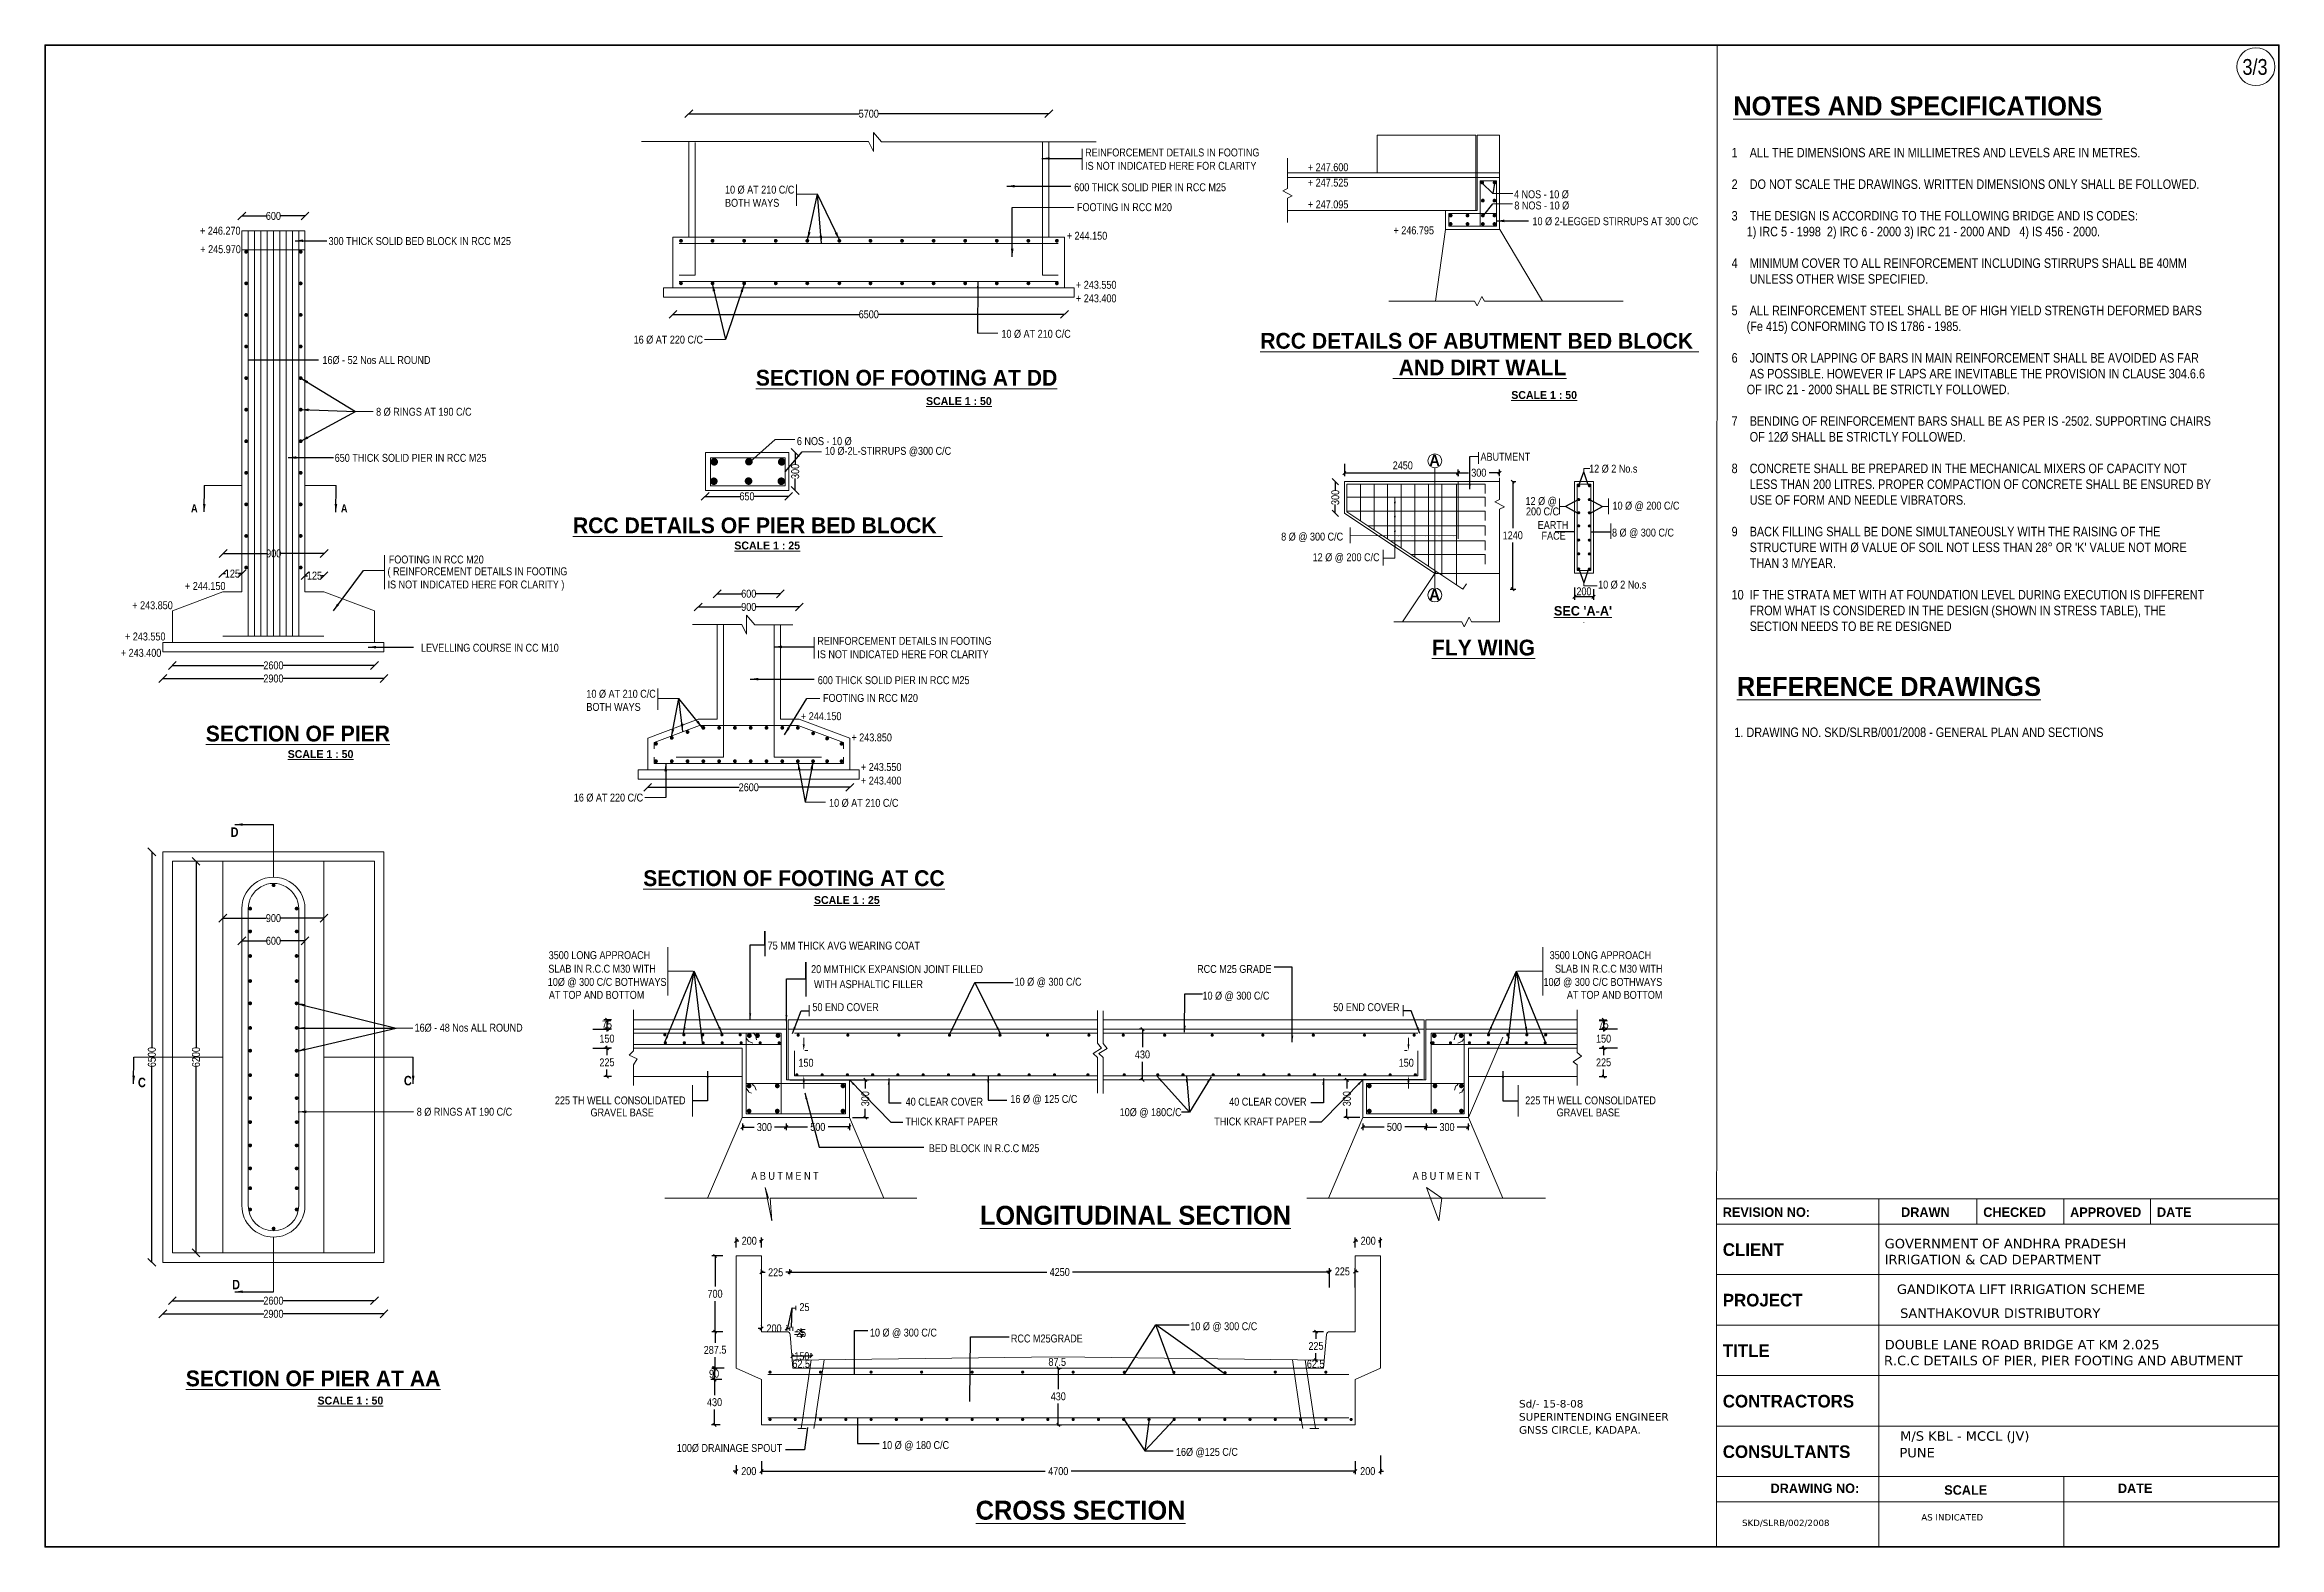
# Model space of a CAD drawing. Header units: millimetres. Extents: x 524317 to 595079, y -152202 to -104609.
import ezdxf
from ezdxf.enums import TextEntityAlignment as Align

# ---------------------------------------------------------------- set-up
doc = ezdxf.new("R2010")
doc.units = ezdxf.units.MM
doc.header["$LTSCALE"] = 300
doc.header["$MEASUREMENT"] = 0
doc.layers.add('MAIN', color=7, linetype='Continuous')
doc.styles.add('ARIAL NARROW', font='ARIALN.TTF', dxfattribs={"height": 250})
doc.styles.add('arn', font='ARIALN.TTF')
doc.styles.add('CITYBLUEPR', font='cityb___.ttf')
doc.styles.add('VERDANA', font='verdana.ttf')
doc.dimstyles.get("Standard").update_dxf_attribs({"dimtxt": 200, "dimasz": 200, "dimexe": 0.18, "dimexo": 0.0625, "dimgap": 0.09, "dimtad": 0, "dimdec": 0, "dimzin": 0, "dimdsep": 46, "dimtxsty": 'ARIAL NARROW', "dimcen": 0.0851, "dimdle": 0.1, "dimse1": 1, "dimse2": 1, "dimadec": 0, "dimazin": 0, "dimtfac": 1, "dimtdec": 0, "dimtofl": 0, "dimtmove": 0, "dimatfit": 3, "dimfxl": 1, "dimtolj": 1, "dimtzin": 0, "dimarcsym": 0})
doc.dimstyles.new('STANDARD$0', dxfattribs={"dimscale": 88.888889, "dimtxt": 0.02, "dimasz": 0.02, "dimexe": 0.05, "dimexo": 0.1, "dimgap": 0.002, "dimtad": 2, "dimdec": 0, "dimzin": 1, "dimdsep": 46, "dimtxsty": 'Standard', "dimcen": 0.09, "dimadec": 0, "dimazin": 0, "dimtfac": 1, "dimtdec": 4, "dimtofl": 0, "dimtmove": 0, "dimatfit": 3, "dimfxl": 1, "dimtolj": 1, "dimtzin": 1, "dimarcsym": 0})
doc.dimstyles.new('STANDARD$7', dxfattribs={"dimtxt": 2, "dimasz": 2, "dimexe": 1.25, "dimexo": 0.625, "dimtad": 1, "dimdec": 0, "dimlfac": 0.5, "dimdsep": 46, "dimtxsty": 'ARIAL NARROW', "dimcen": 2.5, "dimdle": 0.1, "dimse1": 1, "dimse2": 1, "dimadec": 0, "dimazin": 0, "dimtfac": 1, "dimtdec": 0, "dimtmove": 0, "dimatfit": 3, "dimfxl": 1, "dimtolj": 1, "dimtzin": 0, "dimarcsym": 0})

msp = doc.modelspace()

# ---------------------------------------------------------------- texts
at = {"layer": 'MAIN', "color": 0, "lineweight": 9}
for s, height, style, p in [('3/3', 500, 'ARIAL NARROW', (593911.3, -105564)), ('%%UNOTES AND SPECIFICATIONS', 600, 'CITYBLUEPR', (577788.6, -106850.1)), ('REINFORCEMENT DETAILS IN FOOTING', 250, 'ARIAL NARROW', (557264, -108148.6)), ('+ 247.600', 250, 'ARIAL NARROW', (564317.4, -108615.8)), ('+ 247.525', 250, 'ARIAL NARROW', (564317.4, -109102.3)), ('+ 247.095', 250, 'ARIAL NARROW', (564317.4, -109792.8)), ('+ 246.270', 250, 'ARIAL NARROW', (529235.8, -110625.9)), ('+ 246.795', 250, 'ARIAL NARROW', (567028, -110614.3)), ('+ 245.970', 250, 'ARIAL NARROW', (529245.3, -111211.5)), ('+ 244.150', 250, 'ARIAL NARROW', (556681.1, -110785.6)), ('+ 243.550', 250, 'ARIAL NARROW', (556973.6, -112339.9)), ('+ 243.400', 250, 'ARIAL NARROW', (556974.2, -112768.5)), ('%%USECTION OF FOOTING AT DD', 500, 'CITYBLUEPR', (546836.2, -115407.9)), ('%%USCALE 1 : 50', 250, 'CITYBLUEPR', (552225.7, -116023.1)), ('12 %%C 2 No.s', 250, 'ARIAL NARROW', (573223.7, -118163)), ('12 %%C @ ', 250, 'ARIAL NARROW', (571209.6, -119188.1)), ('200 C/C', 250, 'ARIAL NARROW', (571224.2, -119516.9)), ('10 %%C @ 200 C/C', 250, 'ARIAL NARROW', (573964, -119334.2)), ('8 %%C @ 300 C/C', 250, 'ARIAL NARROW', (563472.1, -120314.5)), ('EARTH', 250, 'ARIAL NARROW', (571595.4, -119945.6)), ('FACE', 250, 'ARIAL NARROW', (571715.2, -120287.5)), ('8 %%C @ 300 C/C', 250, 'ARIAL NARROW', (573948, -120187.1)), ('12 %%C @ 200 C/C', 250, 'ARIAL NARROW', (564467.7, -120969.1)), ('+ 244.150', 250, 'ARIAL NARROW', (528759.6, -121879.1)), ('10 %%C 2 No.s', 250, 'ARIAL NARROW', (573507.8, -121835.4)), ('+ 243.850', 250, 'ARIAL NARROW', (527090.3, -122489.2)), ('+ 243.400', 250, 'ARIAL NARROW', (526727.9, -123995.7)), ('+ 243.550', 250, 'ARIAL NARROW', (526860.3, -123478.6)), ('REINFORCEMENT DETAILS IN FOOTING', 250, 'ARIAL NARROW', (548785.1, -123617.5)), ('%%UREFERENCE DRAWINGS', 600, 'CITYBLUEPR', (577902.5, -125235.3)), ('+ 244.150', 250, 'ARIAL NARROW', (548264.7, -126003)), ('%%USECTION OF PIER', 500, 'CITYBLUEPR', (529418.4, -126678.5)), ('+ 243.850', 250, 'ARIAL NARROW', (549862.6, -126675.4)), ('1. DRAWING NO. SKD/SLRB/001/2008 - GENERAL PLAN AND SECTIONS', 300, 'ARIAL NARROW', (577822.6, -126537.2)), ('%%USCALE 1 : 50', 250, 'CITYBLUEPR', (532012, -127203)), ('+ 243.550', 250, 'ARIAL NARROW', (550164.7, -127612.8)), ('+ 243.400', 250, 'ARIAL NARROW', (550165.3, -128041.4)), ('%%USECTION OF FOOTING AT CC', 500, 'CITYBLUEPR', (543269.6, -131258.1)), ('%%USCALE 1 : 25', 250, 'CITYBLUEPR', (548677.6, -131826.3)), ('75 MM THICK AVG WEARING COAT', 250, 'ARIAL NARROW', (547209.8, -133268.4)), ('3500 LONG APPROACH', 250, 'ARIAL NARROW', (540276.5, -133571.1)), ('3500 LONG APPROACH', 250, 'ARIAL NARROW', (571973.5, -133571.1)), ('10%%C @ 300 C/C BOTHWAYS', 250, 'ARIAL NARROW', (540248.2, -134419.4)), ('SLAB IN R.C.C M30 WITH', 250, 'ARIAL NARROW', (540265, -134001)), ('20 MMTHICK EXPANSION JOINT FILLED', 250, 'ARIAL NARROW', (548586.8, -134014.5)), ('WITH ASPHALTIC FILLER', 250, 'ARIAL NARROW', (548676, -134491.1)), (' 10 %%C @ 300 C/C', 250, 'ARIAL NARROW', (554950.8, -134414.2)), ('RCC M25 GRADE', 250, 'ARIAL NARROW', (560810, -134008.9)), ('10%%C @ 300 C/C BOTHWAYS', 250, 'ARIAL NARROW', (571778.1, -134419.4)), ('SLAB IN R.C.C M30 WITH', 250, 'ARIAL NARROW', (572143.1, -134001)), ('AT TOP AND BOTTOM', 250, 'ARIAL NARROW', (540281.8, -134829.3)), ('50 END COVER', 250, 'ARIAL NARROW', (548628.1, -135218.6)), ('10 %%C @ 300 C/C', 250, 'ARIAL NARROW', (560979.8, -134853.7)), ('50 END COVER', 250, 'ARIAL NARROW', (565119.8, -135218.6)), ('AT TOP AND BOTTOM', 250, 'ARIAL NARROW', (572519.1, -134829.3)), ('225 TH WELL CONSOLIDATED', 250, 'ARIAL NARROW', (540472.7, -138171.9)), ('40 CLEAR COVER', 250, 'ARIAL NARROW', (551580.5, -138212.2)), ('16 %%C @ 125 C/C', 250, 'ARIAL NARROW', (554896.6, -138125.9)), ('40 CLEAR COVER', 250, 'ARIAL NARROW', (561825.3, -138212.2)), ('225 TH WELL CONSOLIDATED', 250, 'ARIAL NARROW', (571199.7, -138171.9)), ('GRAVEL BASE', 250, 'ARIAL NARROW', (541601.3, -138553.4)), ('THICK KRAFT PAPER', 250, 'ARIAL NARROW', (551572.9, -138839.3)), ('10%%C @ 180C/C', 250, 'ARIAL NARROW', (558357.7, -138544.7)), ('THICK KRAFT PAPER', 250, 'ARIAL NARROW', (561352.2, -138839.3)), ('GRAVEL BASE', 250, 'ARIAL NARROW', (572195.1, -138553.4)), ('BED BLOCK IN R.C.C M25', 250, 'ARIAL NARROW', (552312.2, -139685.7)), ('A B U T M E N T', 250, 'ARIAL NARROW', (546691.9, -140560.8)), ('A B U T M E N T', 250, 'ARIAL NARROW', (567633.3, -140560.8)), ('%%ULONGITUDINAL SECTION', 600, 'CITYBLUEPR', (553930.9, -141985.8)), ('REVISION NO:', 300, 'CITYBLUEPR', (577455, -141735.9)), ('DRAWN', 300, 'CITYBLUEPR', (583102.1, -141735.9)), ('CHECKED', 300, 'CITYBLUEPR', (585705, -141735.9)), ('APPROVED', 300, 'CITYBLUEPR', (588455, -141735.9)), ('DATE', 300, 'CITYBLUEPR', (591205, -141735.9)), ('CLIENT', 400, 'CITYBLUEPR', (577455, -142972.4)), ('GOVERNMENT OF ANDHRA PRADESH', 300, 'VERDANA', (582582.6, -142730.9)), ('IRRIGATION & CAD DEPARTMENT', 300, 'VERDANA', (582582.6, -143236.5)), ('PROJECT', 400, 'CITYBLUEPR', (577455, -144572.4)), ('GANDIKOTA LIFT IRRIGATION SCHEME', 300, 'VERDANA', (582969.4, -144177.2)), ('10 %%C @ 300 C/C', 250, 'ARIAL NARROW', (560594.1, -145324.1)), ('SANTHAKOVUR DISTRIBUTORY ', 300, 'VERDANA', (583071.2, -144934.8)), ('10 %%C @ 300 C/C', 250, 'ARIAL NARROW', (550449.1, -145525.3)), ('RCC M25GRADE', 250, 'ARIAL NARROW', (554913, -145712.6)), ('DOUBLE LANE ROAD BRIDGE AT KM 2.025', 300, 'VERDANA', (582583.2, -145930.9)), ('TITLE', 400, 'CITYBLUEPR', (577455, -146172.4)), ('R.C.C DETAILS OF PIER, PIER FOOTING AND ABUTMENT', 300, 'VERDANA', (582558.9, -146436.5)), ('%%USECTION OF PIER AT AA', 500, 'CITYBLUEPR', (528785.2, -147102.2)), ('%%USCALE 1 : 50', 250, 'CITYBLUEPR', (532957.9, -147678.2)), ('Sd/- 15-8-08', 240, 'VERDANA', (571003.1, -147774.6)), ('CONTRACTORS', 400, 'CITYBLUEPR', (577455, -147772.4)), ('GNSS CIRCLE, KADAPA.', 240, 'VERDANA', (571003.1, -148604.1)), ('SUPERINTENDING ENGINEER', 240, 'VERDANA', (571003.1, -148189.1)), ('M/S KBL - MCCL (JV)', 300, 'VERDANA', (583073.5, -148825.7)), ('100%%C DRAINAGE SPOUT', 250, 'ARIAL NARROW', (544333.6, -149180.6)), ('10 %%C @ 180 C/C', 250, 'ARIAL NARROW', (550834.8, -149088.3)), ('16%%C @125 C/C', 250, 'ARIAL NARROW', (560139.5, -149304.8)), ('CONSULTANTS', 400, 'CITYBLUEPR', (577455, -149372.4)), ('PUNE', 300, 'VERDANA', (583052.5, -149353.3)), ('%%UCROSS SECTION', 600, 'CITYBLUEPR', (553798.5, -151326.3)), ('DRAWING NO:', 300, 'CITYBLUEPR', (578968.3, -150482.3)), ('SCALE', 300, 'CITYBLUEPR', (584468.3, -150535.9)), ('DATE', 300, 'CITYBLUEPR', (589968.3, -150482.3)), ('SKD/SLRB/002/2008', 200, 'VERDANA', (578064.9, -151527.7)), ('AS INDICATED', 200, 'VERDANA', (583741.3, -151351.5))]:
    msp.add_text(s, height=height, dxfattribs=dict(at, style=style)).set_placement(p)
at = {"layer": 'MAIN', "color": 0, "lineweight": 9, "style": 'CITYBLUEPR'}
for s, height, p in [('%%URCC DETAILS OF ABUTMENT BED BLOCK ', 500, (569754.4, -114238.4)), ('%%U AND DIRT WALL', 500, (569754.4, -115081.4)), ('%%USCALE 1 : 50', 250, (571799.2, -115829.8)), ('A', 350, (568328.8, -117949.8)), ('%%URCC DETAILS OF PIER BED BLOCK ', 500, (546895.3, -120084.2)), ('%%USCALE 1 : 25', 250, (547195.6, -120596.6)), ('A', 350, (568328.8, -122200.6)), ("%%USEC 'A-A'", 300, (573027.4, -122690.5)), ('%%UFLY WING', 500, (569879.5, -123953.6))]:
    msp.add_text(s, height=height, dxfattribs=at).set_placement(p, align=Align.CENTER)
at = {"layer": 'MAIN', "color": 0, "lineweight": 9, "insert": (577734.5, -107877.2), "char_height": 300, "width": 16000, "attachment_point": 1, "style": 'arn'}
msp.add_mtext("\\pt12600;1    ALL THE DIMENSIONS ARE IN MILLIMETRES AND LEVELS ARE IN METRES.\\P\\ptz;\\P2    DO NOT SCALE THE DRAWINGS. WRITTEN DIMENSIONS ONLY SHALL BE FOLLOWED.\\P\\P3    THE DESIGN IS ACCORDING TO THE FOLLOWING BRIDGE AND IS CODES: \\P     1) IRC 5 - 1998  2) IRC 6 - 2000 3) IRC 21 - 2000 AND   4) IS 456 - 2000. \\P\\P4    MINIMUM COVER TO ALL REINFORCEMENT INCLUDING STIRRUPS SHALL BE 40MM    \\P      UNLESS OTHER WISE SPECIFIED.\\P\\P5    ALL REINFORCEMENT STEEL SHALL BE OF HIGH YIELD STRENGTH DEFORMED BARS\\P     (Fe 415) CONFORMING TO IS 1786 - 1985.\\P\\P6    JOINTS OR LAPPING OF BARS IN MAIN REINFORCEMENT SHALL BE AVOIDED AS FAR  \\P      AS POSSIBLE. HOWEVER IF LAPS ARE INEVITABLE THE PROVISION IN CLAUSE 304.6.6  \\P     OF IRC 21 - 2000 SHALL BE STRICTLY FOLLOWED.\\P\\P7    BENDING OF REINFORCEMENT BARS SHALL BE AS PER IS -2502. SUPPORTING CHAIRS  \\P      OF 12Ø SHALL BE STRICTLY FOLLOWED.\\P\\P8    CONCRETE SHALL BE PREPARED IN THE MECHANICAL MIXERS OF CAPACITY NOT  \\P      LESS THAN 200 LITRES. PROPER COMPACTION OF CONCRETE SHALL BE ENSURED BY  \\P      USE OF FORM AND NEEDLE VIBRATORS.\\P\\P9    BACK FILLING SHALL BE DONE SIMULTANEOUSLY WITH THE RAISING OF THE \\P      STRUCTURE WITH Ø VALUE OF SOIL NOT LESS THAN 28° OR 'K' VALUE NOT MORE \\P      THAN 3 M/YEAR.\\P\\P10  IF THE STRATA MET WITH AT FOUNDATION LEVEL DURING EXECUTION IS DIFFERENT \\P      FROM WHAT IS CONSIDERED IN THE DESIGN (SHOWN IN STRESS TABLE), THE \\P      SECTION NEEDS TO BE RE DESIGNED", dxfattribs=at)
at = {"layer": 'MAIN', "color": 0, "lineweight": 9, "style": 'ARIAL NARROW'}
for s, insert, char_height, attachment_point in [(' IS NOT INDICATED HERE FOR CLARITY', (557182.6, -108574.9), 250, 7), ('10 %%C AT 210 C/C\\PBOTH WAYS', (545860.2, -109746.4), 250, 7), ('600 THICK SOLID PIER IN RCC M25', (556918.6, -109253.1), 250, 7), ('FOOTING IN RCC M20', (557005.9, -109884.3), 250, 7), ('4 NOS - 10 %%C', (570845.3, -109482.7), 250, 7), ('8 NOS - 10 %%C', (570856.2, -109836.8), 250, 7), ('10 %%C 2-LEGGED STIRRUPS AT 300 C/C', (571429.1, -110335.7), 250, 7), ('300 THICK SOLID BED BLOCK IN RCC M25', (533304.8, -110957.8), 250, 7), ('16 %%C AT 220 C/C', (542966.3, -114085.3), 250, 7), ('10 %%C AT 210 C/C ', (554613.2, -113901.4), 250, 7), ('16%%C - 52 Nos ALL ROUND', (533112.5, -114732.1), 250, 7), ('8 %%C RINGS AT 190 C/C', (534811.8, -116370.2), 250, 7), ('6 NOS - 10 %%C', (548135.6, -117300.6), 250, 7), ('10 %%C-2L-STIRRUPS @300 C/C', (549023.6, -117650.1), 250, 7), ('650 THICK SOLID PIER IN RCC M25', (533500.3, -117824.3), 250, 7), ('ABUTMENT', (571358.1, -117662.5), 250, 6), ('{\\fArial Narrow|b1|i0|c0|p34;A}', (528950.9, -119416.7), 250, 7), ('{\\fArial Narrow|b1|i0|c0|p34;A}', (533698.2, -119418.9), 250, 7), ('FOOTING IN RCC M20', (535212.1, -121043.1), 250, 7), ('( REINFORCEMENT DETAILS IN FOOTING\\PIS NOT INDICATED HERE FOR CLARITY ) ', (535173.2, -121906.7), 250, 7), ('LEVELLING COURSE IN CC M10', (536234.5, -123839.5), 250, 7), (' IS NOT INDICATED HERE FOR CLARITY', (548703.7, -124043.8), 250, 7), ('10 %%C AT 210 C/C\\PBOTH WAYS', (541471.3, -125713.4), 250, 7), ('600 THICK SOLID PIER IN RCC M25', (548797.7, -124865), 250, 7), ('FOOTING IN RCC M20', (548963, -125428.3), 250, 7), ('16 %%C AT 220 C/C', (541070.9, -128590.1), 250, 7), ('10 %%C AT 210 C/C ', (549155.5, -128757.5), 250, 7), ('{\\fArial Narrow|b1|i0|c0|p34;D}', (530205.4, -129549.9), 300, 4), ('16%%C - 48 Nos ALL ROUND', (536030, -135878.1), 250, 7), ('{\\fArial Narrow|b1|i0|c0|p34;C}', (535693.1, -137422.4), 300, 4), ('150', (548424.1, -136856.1), 250, 5), ('150', (567431.8, -136856.1), 250, 5), ('{\\fArial Narrow|b1|i0|c0|p34;C}', (527270.9, -137480.4), 300, 4), ('8 %%C RINGS AT 190 C/C', (536097.8, -138541.2), 250, 7), ('{\\fArial Narrow|b1|i0|c0|p34;D}', (530252.4, -143879.9), 300, 4), ('\\A1;25', (548376.7, -144595.6), 250, 5), ('62.5', (548271.8, -146393.2), 250, 5), ('87.5', (556379.5, -146331.4), 250, 5), ('62.5', (564563.3, -146393.2), 250, 5)]:
    msp.add_mtext(s, dxfattribs=dict(at, insert=insert, char_height=char_height, attachment_point=attachment_point))

# ---------------------------------------------------------------- blocks, each defined once
blk = doc.blocks.new('_Oblique')
at = {"color": 0, "linetype": 'ByBlock', "lineweight": -2}
blk.add_line((-0.5, -0.5), (0.5, 0.5), dxfattribs=at)
blk = doc.blocks.new('*D2')
at = {"layer": 'Defpoints', "color": 0, "lineweight": 9, "transparency": 16777216}
for p in [(530559, -110336), (532559, -110034), (532559, -110336)]:
    blk.add_point(p, dxfattribs=at)
at = {"layer": 'MAIN', "color": 0, "lineweight": -2, "transparency": 16777216}
for p, q in [((530559, -110034), (531332, -110034)), ((532559, -110034), (531786, -110034))]:
    blk.add_line(p, q, dxfattribs=at)
at = {"layer": 'MAIN', "color": 0, "lineweight": -2, "transparency": 16777216, "xscale": 250, "yscale": 250, "zscale": 250, "rotation": 180}
blk.add_blockref('_Oblique', (530559, -110034), dxfattribs=at)
at = {"layer": 'MAIN', "color": 0, "lineweight": -2, "transparency": 16777216, "xscale": 250, "yscale": 250, "zscale": 250}
blk.add_blockref('_Oblique', (532559, -110034), dxfattribs=at)
at = {"layer": 'MAIN', "color": 0, "lineweight": 9, "transparency": 16777216, "insert": (531559, -110034), "char_height": 250, "attachment_point": 5, "style": 'ARIAL NARROW'}
blk.add_mtext('\\A1;600', dxfattribs=at)
blk = doc.blocks.new('*D3')
at = {"layer": 'Defpoints', "color": 0, "lineweight": 9, "transparency": 16777216}
for p in [(529969, -120879), (533169, -120724), (533169, -120879)]:
    blk.add_point(p, dxfattribs=at)
at = {"layer": 'MAIN', "color": 0, "lineweight": -2, "transparency": 16777216}
for p, q in [((529969, -120724), (531343, -120724)), ((533169, -120724), (531795, -120724))]:
    blk.add_line(p, q, dxfattribs=at)
at = {"layer": 'MAIN', "color": 0, "lineweight": -2, "transparency": 16777216, "xscale": 250, "yscale": 250, "zscale": 250, "rotation": 180}
blk.add_blockref('_Oblique', (529969, -120724), dxfattribs=at)
at = {"layer": 'MAIN', "color": 0, "lineweight": -2, "transparency": 16777216, "xscale": 250, "yscale": 250, "zscale": 250}
blk.add_blockref('_Oblique', (533169, -120724), dxfattribs=at)
at = {"layer": 'MAIN', "color": 0, "lineweight": 9, "transparency": 16777216, "insert": (531569, -120724), "char_height": 250, "attachment_point": 5, "style": 'ARIAL NARROW'}
blk.add_mtext('\\A1;900', dxfattribs=at)
blk = doc.blocks.new('*D4')
at = {"layer": 'Defpoints', "color": 0, "lineweight": 9, "transparency": 16777216}
for p in [(533160, -121428), (532560, -121781), (533160, -121781)]:
    blk.add_point(p, dxfattribs=at)
at = {"layer": 'MAIN', "color": 0, "lineweight": -2, "transparency": 16777216}
for p, q in [((532560, -121428), (532642, -121428)), ((533160, -121428), (533077, -121428))]:
    blk.add_line(p, q, dxfattribs=at)
at = {"layer": 'MAIN', "color": 0, "lineweight": -2, "transparency": 16777216, "xscale": 250, "yscale": 250, "zscale": 250, "rotation": 180}
blk.add_blockref('_Oblique', (532560, -121428), dxfattribs=at)
at = {"layer": 'MAIN', "color": 0, "lineweight": -2, "transparency": 16777216, "xscale": 250, "yscale": 250, "zscale": 250}
blk.add_blockref('_Oblique', (533160, -121428), dxfattribs=at)
at = {"layer": 'MAIN', "color": 0, "lineweight": 9, "transparency": 16777216, "insert": (532860, -121428), "char_height": 250, "attachment_point": 5, "style": 'ARIAL NARROW'}
blk.add_mtext('\\A1;125', dxfattribs=at)
blk = doc.blocks.new('*D5')
at = {"layer": 'Defpoints', "color": 0, "lineweight": 9, "transparency": 16777216}
for p in [(530560, -121363), (529960, -121759), (530560, -121759)]:
    blk.add_point(p, dxfattribs=at)
at = {"layer": 'MAIN', "color": 0, "lineweight": -2, "transparency": 16777216}
for p, q in [((529960, -121363), (530042, -121363)), ((530560, -121363), (530477, -121363))]:
    blk.add_line(p, q, dxfattribs=at)
at = {"layer": 'MAIN', "color": 0, "lineweight": -2, "transparency": 16777216, "xscale": 250, "yscale": 250, "zscale": 250, "rotation": 180}
blk.add_blockref('_Oblique', (529960, -121363), dxfattribs=at)
at = {"layer": 'MAIN', "color": 0, "lineweight": -2, "transparency": 16777216, "xscale": 250, "yscale": 250, "zscale": 250}
blk.add_blockref('_Oblique', (530560, -121363), dxfattribs=at)
at = {"layer": 'MAIN', "color": 0, "lineweight": 9, "transparency": 16777216, "insert": (530260, -121363), "char_height": 250, "attachment_point": 5, "style": 'ARIAL NARROW'}
blk.add_mtext('\\A1;125', dxfattribs=at)
blk = doc.blocks.new('*D88')
at = {"layer": 'Defpoints', "color": 0, "lineweight": 9, "transparency": 16777216}
for p in [(528360, -123540), (534760, -123540), (534760, -124270)]:
    blk.add_point(p, dxfattribs=at)
at = {"layer": 'MAIN', "color": 0, "lineweight": -2, "transparency": 16777216}
for p, q in [((528360, -124270), (531252, -124270)), ((534760, -124270), (531867, -124270))]:
    blk.add_line(p, q, dxfattribs=at)
at = {"layer": 'MAIN', "color": 0, "lineweight": -2, "transparency": 16777216, "xscale": 250, "yscale": 250, "zscale": 250, "rotation": 180}
blk.add_blockref('_Oblique', (528360, -124270), dxfattribs=at)
at = {"layer": 'MAIN', "color": 0, "lineweight": -2, "transparency": 16777216, "xscale": 250, "yscale": 250, "zscale": 250}
blk.add_blockref('_Oblique', (534760, -124270), dxfattribs=at)
at = {"layer": 'MAIN', "color": 0, "lineweight": 9, "transparency": 16777216, "insert": (531560, -124270), "char_height": 250, "attachment_point": 5, "style": 'ARIAL NARROW'}
blk.add_mtext('\\A1;2600', dxfattribs=at)
blk = doc.blocks.new('*D89')
at = {"layer": 'Defpoints', "color": 0, "lineweight": 9, "transparency": 16777216}
for p in [(528060, -123840), (535060, -123840), (535060, -124685)]:
    blk.add_point(p, dxfattribs=at)
at = {"layer": 'MAIN', "color": 0, "lineweight": -2, "transparency": 16777216}
for p, q in [((528060, -124685), (531252, -124685)), ((535060, -124685), (531867, -124685))]:
    blk.add_line(p, q, dxfattribs=at)
at = {"layer": 'MAIN', "color": 0, "lineweight": -2, "transparency": 16777216, "xscale": 250, "yscale": 250, "zscale": 250, "rotation": 180}
blk.add_blockref('_Oblique', (528060, -124685), dxfattribs=at)
at = {"layer": 'MAIN', "color": 0, "lineweight": -2, "transparency": 16777216, "xscale": 250, "yscale": 250, "zscale": 250}
blk.add_blockref('_Oblique', (535060, -124685), dxfattribs=at)
at = {"layer": 'MAIN', "color": 0, "lineweight": 9, "transparency": 16777216, "insert": (531560, -124685), "char_height": 250, "attachment_point": 5, "style": 'ARIAL NARROW'}
blk.add_mtext('\\A1;2900', dxfattribs=at)
blk = doc.blocks.new('*D6')
at = {"layer": 'Defpoints', "color": 0, "lineweight": 9, "transparency": 16777216}
for p in [(533160, -132275), (529960, -134277), (533160, -134277)]:
    blk.add_point(p, dxfattribs=at)
at = {"layer": 'MAIN', "color": 0, "lineweight": -2, "transparency": 16777216}
for p, q in [((529960, -132275), (531333, -132275)), ((533160, -132275), (531786, -132275))]:
    blk.add_line(p, q, dxfattribs=at)
at = {"layer": 'MAIN', "color": 0, "lineweight": -2, "transparency": 16777216, "xscale": 250, "yscale": 250, "zscale": 250, "rotation": 180}
blk.add_blockref('_Oblique', (529960, -132275), dxfattribs=at)
at = {"layer": 'MAIN', "color": 0, "lineweight": -2, "transparency": 16777216, "xscale": 250, "yscale": 250, "zscale": 250}
blk.add_blockref('_Oblique', (533160, -132275), dxfattribs=at)
at = {"layer": 'MAIN', "color": 0, "lineweight": 9, "transparency": 16777216, "insert": (531560, -132275), "char_height": 250, "attachment_point": 5, "style": 'ARIAL NARROW'}
blk.add_mtext('\\A1;900', dxfattribs=at)
blk = doc.blocks.new('*D7')
at = {"layer": 'Defpoints', "color": 0, "lineweight": 9, "transparency": 16777216}
for p in [(532560, -132993), (530560, -135971), (532560, -135971)]:
    blk.add_point(p, dxfattribs=at)
at = {"layer": 'MAIN', "color": 0, "lineweight": -2, "transparency": 16777216}
for p, q in [((530560, -132993), (531333, -132993)), ((532560, -132993), (531786, -132993))]:
    blk.add_line(p, q, dxfattribs=at)
at = {"layer": 'MAIN', "color": 0, "lineweight": -2, "transparency": 16777216, "xscale": 250, "yscale": 250, "zscale": 250, "rotation": 180}
blk.add_blockref('_Oblique', (530560, -132993), dxfattribs=at)
at = {"layer": 'MAIN', "color": 0, "lineweight": -2, "transparency": 16777216, "xscale": 250, "yscale": 250, "zscale": 250}
blk.add_blockref('_Oblique', (532560, -132993), dxfattribs=at)
at = {"layer": 'MAIN', "color": 0, "lineweight": 9, "transparency": 16777216, "insert": (531560, -132993), "char_height": 250, "attachment_point": 5, "style": 'ARIAL NARROW'}
blk.add_mtext('\\A1;600', dxfattribs=at)
blk = doc.blocks.new('*D8')
at = {"layer": 'Defpoints', "color": 0, "lineweight": 9, "transparency": 16777216}
for p in [(530788, -130475), (529109, -142877), (530788, -142877)]:
    blk.add_point(p, dxfattribs=at)
at = {"layer": 'MAIN', "color": 0, "lineweight": -2, "transparency": 16777216}
for p, q in [((529109, -130475), (529109, -136369)), ((529109, -142877), (529109, -136982))]:
    blk.add_line(p, q, dxfattribs=at)
at = {"layer": 'MAIN', "color": 0, "lineweight": -2, "transparency": 16777216, "xscale": 250, "yscale": 250, "zscale": 250}
for p, rotation in [((529109, -130475), 90), ((529109, -142877), 270)]:
    blk.add_blockref('_Oblique', p, dxfattribs=dict(at, rotation=rotation))
at = {"layer": 'MAIN', "color": 0, "lineweight": 9, "transparency": 16777216, "insert": (529109, -136676), "char_height": 250, "attachment_point": 5, "rotation": 90, "style": 'ARIAL NARROW'}
blk.add_mtext('\\A1;6200', dxfattribs=at)
blk = doc.blocks.new('*D9')
at = {"layer": 'Defpoints', "color": 0, "lineweight": 9, "transparency": 16777216}
for p in [(530647, -130175), (527711, -143177), (530647, -143177)]:
    blk.add_point(p, dxfattribs=at)
at = {"layer": 'MAIN', "color": 0, "lineweight": -2, "transparency": 16777216}
for p, q in [((527711, -130175), (527711, -136369)), ((527711, -143177), (527711, -136982))]:
    blk.add_line(p, q, dxfattribs=at)
at = {"layer": 'MAIN', "color": 0, "lineweight": -2, "transparency": 16777216, "xscale": 250, "yscale": 250, "zscale": 250}
for p, rotation in [((527711, -130175), 90), ((527711, -143177), 270)]:
    blk.add_blockref('_Oblique', p, dxfattribs=dict(at, rotation=rotation))
at = {"layer": 'MAIN', "color": 0, "lineweight": 9, "transparency": 16777216, "insert": (527711, -136676), "char_height": 250, "attachment_point": 5, "rotation": 90, "style": 'ARIAL NARROW'}
blk.add_mtext('\\A1;6500', dxfattribs=at)
blk = doc.blocks.new('*D10')
at = {"layer": 'Defpoints', "color": 0, "lineweight": 9, "transparency": 16777216}
for p in [(528360, -143661), (534760, -143661), (534760, -144391)]:
    blk.add_point(p, dxfattribs=at)
at = {"layer": 'MAIN', "color": 0, "lineweight": -2, "transparency": 16777216}
for p, q in [((528360, -144391), (531252, -144391)), ((534760, -144391), (531867, -144391))]:
    blk.add_line(p, q, dxfattribs=at)
at = {"layer": 'MAIN', "color": 0, "lineweight": -2, "transparency": 16777216, "xscale": 250, "yscale": 250, "zscale": 250, "rotation": 180}
blk.add_blockref('_Oblique', (528360, -144391), dxfattribs=at)
at = {"layer": 'MAIN', "color": 0, "lineweight": -2, "transparency": 16777216, "xscale": 250, "yscale": 250, "zscale": 250}
blk.add_blockref('_Oblique', (534760, -144391), dxfattribs=at)
at = {"layer": 'MAIN', "color": 0, "lineweight": 9, "transparency": 16777216, "insert": (531560, -144391), "char_height": 250, "attachment_point": 5, "style": 'ARIAL NARROW'}
blk.add_mtext('\\A1;2600', dxfattribs=at)
blk = doc.blocks.new('*D11')
at = {"layer": 'Defpoints', "color": 0, "lineweight": 9, "transparency": 16777216}
for p in [(528060, -143961), (535060, -143961), (535060, -144807)]:
    blk.add_point(p, dxfattribs=at)
at = {"layer": 'MAIN', "color": 0, "lineweight": -2, "transparency": 16777216}
for p, q in [((528060, -144807), (531252, -144807)), ((535060, -144807), (531867, -144807))]:
    blk.add_line(p, q, dxfattribs=at)
at = {"layer": 'MAIN', "color": 0, "lineweight": -2, "transparency": 16777216, "xscale": 250, "yscale": 250, "zscale": 250, "rotation": 180}
blk.add_blockref('_Oblique', (528060, -144807), dxfattribs=at)
at = {"layer": 'MAIN', "color": 0, "lineweight": -2, "transparency": 16777216, "xscale": 250, "yscale": 250, "zscale": 250}
blk.add_blockref('_Oblique', (535060, -144807), dxfattribs=at)
at = {"layer": 'MAIN', "color": 0, "lineweight": 9, "transparency": 16777216, "insert": (531560, -144807), "char_height": 250, "attachment_point": 5, "style": 'ARIAL NARROW'}
blk.add_mtext('\\A1;2900', dxfattribs=at)
blk = doc.blocks.new('*D90')
at = {"layer": 'Defpoints', "color": 0, "lineweight": 9, "transparency": 16777216}
for p in [(547612, -121999), (545612, -125972), (547612, -125972)]:
    blk.add_point(p, dxfattribs=at)
at = {"layer": 'MAIN', "color": 0, "lineweight": -2, "transparency": 16777216}
for p, q in [((545612, -121999), (546385, -121999)), ((547612, -121999), (546839, -121999))]:
    blk.add_line(p, q, dxfattribs=at)
at = {"layer": 'MAIN', "color": 0, "lineweight": -2, "transparency": 16777216, "xscale": 250, "yscale": 250, "zscale": 250, "rotation": 180}
blk.add_blockref('_Oblique', (545612, -121999), dxfattribs=at)
at = {"layer": 'MAIN', "color": 0, "lineweight": -2, "transparency": 16777216, "xscale": 250, "yscale": 250, "zscale": 250}
blk.add_blockref('_Oblique', (547612, -121999), dxfattribs=at)
at = {"layer": 'MAIN', "color": 0, "lineweight": 9, "transparency": 16777216, "insert": (546612, -121999), "char_height": 250, "attachment_point": 5, "style": 'ARIAL NARROW'}
blk.add_mtext('\\A1;600', dxfattribs=at)
blk = doc.blocks.new('*D91')
at = {"layer": 'Defpoints', "color": 0, "lineweight": 9, "transparency": 16777216}
for p in [(548212, -122418), (545012, -125972), (548212, -125972)]:
    blk.add_point(p, dxfattribs=at)
at = {"layer": 'MAIN', "color": 0, "lineweight": -2, "transparency": 16777216}
for p, q in [((545012, -122418), (546386, -122418)), ((548212, -122418), (546838, -122418))]:
    blk.add_line(p, q, dxfattribs=at)
at = {"layer": 'MAIN', "color": 0, "lineweight": -2, "transparency": 16777216, "xscale": 250, "yscale": 250, "zscale": 250, "rotation": 180}
blk.add_blockref('_Oblique', (545012, -122418), dxfattribs=at)
at = {"layer": 'MAIN', "color": 0, "lineweight": -2, "transparency": 16777216, "xscale": 250, "yscale": 250, "zscale": 250}
blk.add_blockref('_Oblique', (548212, -122418), dxfattribs=at)
at = {"layer": 'MAIN', "color": 0, "lineweight": 9, "transparency": 16777216, "insert": (546612, -122418), "char_height": 250, "attachment_point": 5, "style": 'ARIAL NARROW'}
blk.add_mtext('\\A1;900', dxfattribs=at)
blk = doc.blocks.new('*D92')
at = {"layer": 'Defpoints', "color": 0, "lineweight": 9, "transparency": 16777216}
for p in [(543412, -127572), (549812, -127572), (549812, -128131)]:
    blk.add_point(p, dxfattribs=at)
at = {"layer": 'MAIN', "color": 0, "lineweight": -2, "transparency": 16777216}
for p, q in [((543412, -128131), (546304, -128131)), ((549812, -128131), (546920, -128131))]:
    blk.add_line(p, q, dxfattribs=at)
at = {"layer": 'MAIN', "color": 0, "lineweight": -2, "transparency": 16777216, "xscale": 250, "yscale": 250, "zscale": 250, "rotation": 180}
blk.add_blockref('_Oblique', (543412, -128131), dxfattribs=at)
at = {"layer": 'MAIN', "color": 0, "lineweight": -2, "transparency": 16777216, "xscale": 250, "yscale": 250, "zscale": 250}
blk.add_blockref('_Oblique', (549812, -128131), dxfattribs=at)
at = {"layer": 'MAIN', "color": 0, "lineweight": 9, "transparency": 16777216, "insert": (546612, -128131), "char_height": 250, "attachment_point": 5, "style": 'ARIAL NARROW'}
blk.add_mtext('\\A1;2600', dxfattribs=at)
blk = doc.blocks.new('*D93')
at = {"layer": 'Defpoints', "color": 0, "lineweight": 9, "transparency": 16777216}
for p in [(556112, -106796), (544713, -107681), (556112, -107690)]:
    blk.add_point(p, dxfattribs=at)
at = {"layer": 'MAIN', "color": 0, "lineweight": -2, "transparency": 16777216}
for p, q in [((544713, -106796), (550107, -106796)), ((556112, -106796), (550718, -106796))]:
    blk.add_line(p, q, dxfattribs=at)
at = {"layer": 'MAIN', "color": 0, "lineweight": -2, "transparency": 16777216, "xscale": 250, "yscale": 250, "zscale": 250, "rotation": 180}
blk.add_blockref('_Oblique', (544713, -106796), dxfattribs=at)
at = {"layer": 'MAIN', "color": 0, "lineweight": -2, "transparency": 16777216, "xscale": 250, "yscale": 250, "zscale": 250}
blk.add_blockref('_Oblique', (556112, -106796), dxfattribs=at)
at = {"layer": 'MAIN', "color": 0, "lineweight": 9, "transparency": 16777216, "insert": (550412, -106796), "char_height": 250, "attachment_point": 5, "style": 'ARIAL NARROW'}
blk.add_mtext('\\A1;5700', dxfattribs=at)
blk = doc.blocks.new('*D94')
at = {"layer": 'Defpoints', "color": 0, "lineweight": 9, "transparency": 16777216}
for p in [(544212, -112307), (556612, -112307), (556612, -113151)]:
    blk.add_point(p, dxfattribs=at)
at = {"layer": 'MAIN', "color": 0, "lineweight": -2, "transparency": 16777216}
for p, q in [((544212, -113151), (550106, -113151)), ((556612, -113151), (550719, -113151))]:
    blk.add_line(p, q, dxfattribs=at)
at = {"layer": 'MAIN', "color": 0, "lineweight": -2, "transparency": 16777216, "xscale": 250, "yscale": 250, "zscale": 250, "rotation": 180}
blk.add_blockref('_Oblique', (544212, -113151), dxfattribs=at)
at = {"layer": 'MAIN', "color": 0, "lineweight": -2, "transparency": 16777216, "xscale": 250, "yscale": 250, "zscale": 250}
blk.add_blockref('_Oblique', (556612, -113151), dxfattribs=at)
at = {"layer": 'MAIN', "color": 0, "lineweight": 9, "transparency": 16777216, "insert": (550412, -113151), "char_height": 250, "attachment_point": 5, "style": 'ARIAL NARROW'}
blk.add_mtext('\\A1;6500', dxfattribs=at)
blk = doc.blocks.new('*D12')
at = {"layer": 'Defpoints', "color": 0, "lineweight": 9, "transparency": 16777216}
for p in [(572761, -121699), (572761, -122096), (573361, -121756)]:
    blk.add_point(p, dxfattribs=at)
at = {"layer": 'MAIN', "color": 0, "lineweight": -2, "transparency": 16777216}
for p, q in [((572761, -121799), (572761, -122196)), ((573361, -122096), (572761, -122096)), ((573361, -121856), (573361, -122196))]:
    blk.add_line(p, q, dxfattribs=at)
at = {"layer": 'MAIN', "color": 0, "lineweight": -2, "transparency": 16777216, "xscale": 100, "yscale": 100, "zscale": 100, "rotation": 180}
blk.add_blockref('_Oblique', (572761, -122096), dxfattribs=at)
at = {"layer": 'MAIN', "color": 0, "lineweight": -2, "transparency": 16777216, "xscale": 100, "yscale": 100, "zscale": 100}
blk.add_blockref('_Oblique', (573361, -122096), dxfattribs=at)
at = {"layer": 'MAIN', "color": 0, "lineweight": 9, "transparency": 16777216, "insert": (573059, -121926), "char_height": 250, "attachment_point": 5, "style": 'ARIAL NARROW'}
blk.add_mtext('\\A1;200', dxfattribs=at)
blk = doc.blocks.new('*D13')
at = {"layer": 'Defpoints', "color": 0, "lineweight": 9, "transparency": 16777216}
for p in [(564838, -118449), (565186, -118449), (564838, -119449)]:
    blk.add_point(p, dxfattribs=at)
at = {"layer": 'MAIN', "color": 0, "lineweight": -2, "transparency": 16777216}
for p, q in [((565186, -118448), (565186, -118722)), ((565186, -119449), (565186, -119175))]:
    blk.add_line(p, q, dxfattribs=at)
at = {"layer": 'MAIN', "color": 0, "lineweight": -2, "transparency": 16777216, "xscale": 200, "yscale": 200, "zscale": 200}
for p, rotation in [((565186, -118449), 90), ((565186, -119449), 270)]:
    blk.add_blockref('_Oblique', p, dxfattribs=dict(at, rotation=rotation))
at = {"layer": 'MAIN', "color": 0, "lineweight": 9, "transparency": 16777216, "insert": (565186, -118949), "char_height": 250, "attachment_point": 5, "rotation": 90, "style": 'ARIAL NARROW'}
blk.add_mtext('\\A1;300', dxfattribs=at)
blk = doc.blocks.new('*D14')
at = {"layer": 'Defpoints', "color": 0, "lineweight": 9, "transparency": 16777216}
for p in [(565473, -117781), (569073, -118122), (565473, -118180)]:
    blk.add_point(p, dxfattribs=at)
at = {"layer": 'MAIN', "color": 0, "lineweight": -2, "transparency": 16777216}
for p, q in [((565473, -117881), (565473, -118280)), ((569073, -118180), (565473, -118180)), ((569073, -118222), (569073, -118280))]:
    blk.add_line(p, q, dxfattribs=at)
at = {"layer": 'MAIN', "color": 0, "lineweight": -2, "transparency": 16777216, "xscale": 100, "yscale": 100, "zscale": 100, "rotation": 180}
blk.add_blockref('_Oblique', (565473, -118180), dxfattribs=at)
at = {"layer": 'MAIN', "color": 0, "lineweight": -2, "transparency": 16777216, "xscale": 100, "yscale": 100, "zscale": 100}
blk.add_blockref('_Oblique', (569073, -118180), dxfattribs=at)
at = {"layer": 'MAIN', "color": 0, "lineweight": 9, "transparency": 16777216, "insert": (567322, -117936), "char_height": 250, "attachment_point": 5, "style": 'ARIAL NARROW'}
blk.add_mtext('\\A1;2450', dxfattribs=at)
blk = doc.blocks.new('*D15')
at = {"layer": 'Defpoints', "color": 0, "lineweight": 9, "transparency": 16777216}
for p in [(570387, -118167), (569073, -118377), (570387, -118377)]:
    blk.add_point(p, dxfattribs=at)
at = {"layer": 'MAIN', "color": 0, "lineweight": -2, "transparency": 16777216}
for p, q in [((569073, -118277), (569073, -118067)), ((569073, -118167), (569404, -118167)), ((570387, -118167), (570056, -118167)), ((570387, -118277), (570387, -118067))]:
    blk.add_line(p, q, dxfattribs=at)
at = {"layer": 'MAIN', "color": 0, "lineweight": -2, "transparency": 16777216, "xscale": 100, "yscale": 100, "zscale": 100, "rotation": 180}
blk.add_blockref('_Oblique', (569073, -118167), dxfattribs=at)
at = {"layer": 'MAIN', "color": 0, "lineweight": -2, "transparency": 16777216, "xscale": 100, "yscale": 100, "zscale": 100}
blk.add_blockref('_Oblique', (570387, -118167), dxfattribs=at)
at = {"layer": 'MAIN', "color": 0, "lineweight": 9, "transparency": 16777216, "insert": (569730, -118167), "char_height": 250, "attachment_point": 5, "style": 'ARIAL NARROW'}
blk.add_mtext('\\A1;300', dxfattribs=at)
blk = doc.blocks.new('*D16')
at = {"layer": 'Defpoints', "color": 0, "lineweight": 9, "transparency": 16777216}
for p in [(570692, -118449), (570804, -118449), (570624, -121854)]:
    blk.add_point(p, dxfattribs=at)
at = {"layer": 'MAIN', "color": 0, "lineweight": -2, "transparency": 16777216}
for p, q in [((570792, -118449), (570904, -118449)), ((570804, -118449), (570804, -119924)), ((570804, -121854), (570804, -120379)), ((570724, -121854), (570904, -121854))]:
    blk.add_line(p, q, dxfattribs=at)
at = {"layer": 'MAIN', "color": 0, "lineweight": -2, "transparency": 16777216, "xscale": 100, "yscale": 100, "zscale": 100}
for p, rotation in [((570804, -118449), 90), ((570804, -121854), 270)]:
    blk.add_blockref('_Oblique', p, dxfattribs=dict(at, rotation=rotation))
at = {"layer": 'MAIN', "color": 0, "lineweight": 9, "transparency": 16777216, "insert": (570804, -120151), "char_height": 250, "attachment_point": 5, "rotation": 1, "style": 'ARIAL NARROW'}
blk.add_mtext('\\A1;1240', dxfattribs=at)
blk = doc.blocks.new('*D17')
at = {"layer": 'Defpoints', "color": 0, "lineweight": 9, "transparency": 16777216}
for p in [(545235, -118916), (547875, -118916), (547875, -118916)]:
    blk.add_point(p, dxfattribs=at)
at = {"layer": 'MAIN', "color": 0, "lineweight": -2, "transparency": 16777216}
for p, q in [((545235, -118916), (546328, -118916)), ((547875, -118916), (546782, -118916))]:
    blk.add_line(p, q, dxfattribs=at)
at = {"layer": 'MAIN', "color": 0, "lineweight": -2, "transparency": 16777216, "xscale": 250, "yscale": 250, "zscale": 250, "rotation": 180}
blk.add_blockref('_Oblique', (545235, -118916), dxfattribs=at)
at = {"layer": 'MAIN', "color": 0, "lineweight": -2, "transparency": 16777216, "xscale": 250, "yscale": 250, "zscale": 250}
blk.add_blockref('_Oblique', (547875, -118916), dxfattribs=at)
at = {"layer": 'MAIN', "color": 0, "lineweight": 9, "transparency": 16777216, "insert": (546555, -118916), "char_height": 250, "attachment_point": 5, "style": 'ARIAL NARROW'}
blk.add_mtext('\\A1;650', dxfattribs=at)
blk = doc.blocks.new('*D95')
at = {"layer": 'Defpoints', "color": 0, "lineweight": 9, "transparency": 16777216}
for p in [(547885, -117526), (548083, -117526), (547885, -118726)]:
    blk.add_point(p, dxfattribs=at)
at = {"layer": 'MAIN', "color": 0, "lineweight": -2, "transparency": 16777216}
for p, q in [((548083, -117526), (548083, -117900)), ((548083, -118726), (548083, -118352))]:
    blk.add_line(p, q, dxfattribs=at)
at = {"layer": 'MAIN', "color": 0, "lineweight": -2, "transparency": 16777216, "xscale": 250, "yscale": 250, "zscale": 250}
for p, rotation in [((548083, -117526), 90), ((548083, -118726), 270)]:
    blk.add_blockref('_Oblique', p, dxfattribs=dict(at, rotation=rotation))
at = {"layer": 'MAIN', "color": 0, "lineweight": 9, "transparency": 16777216, "insert": (548083, -118126), "char_height": 250, "attachment_point": 5, "rotation": 90, "style": 'ARIAL NARROW'}
blk.add_mtext('\\A1;300', dxfattribs=at)
blk = doc.blocks.new('*D18')
at = {"layer": 'Defpoints', "color": 0, "lineweight": 9, "transparency": 16777216}
for p in [(542364, -136393), (542121, -137293), (542364, -137293)]:
    blk.add_point(p, dxfattribs=at)
at = {"layer": 'MAIN', "color": 0, "lineweight": -2, "transparency": 16777216}
for p, q in [((542264, -136393), (542021, -136393)), ((542121, -136393), (542121, -136615)), ((542121, -137293), (542121, -137071)), ((542264, -137293), (542021, -137293))]:
    blk.add_line(p, q, dxfattribs=at)
at = {"layer": 'MAIN', "color": 0, "lineweight": -2, "transparency": 16777216, "xscale": 100, "yscale": 100, "zscale": 100}
for p, rotation in [((542121, -136393), 90), ((542121, -137293), 270)]:
    blk.add_blockref('_Oblique', p, dxfattribs=dict(at, rotation=rotation))
at = {"layer": 'MAIN', "color": 0, "lineweight": 9, "transparency": 16777216, "insert": (542121, -136843), "char_height": 250, "attachment_point": 5, "rotation": 1, "style": 'ARIAL NARROW'}
blk.add_mtext('\\A1;225', dxfattribs=at)
blk = doc.blocks.new('*D19')
at = {"layer": 'Defpoints', "color": 0, "lineweight": 9, "transparency": 16777216}
for p in [(541577, -135793), (541577, -136393), (542121, -136393)]:
    blk.add_point(p, dxfattribs=at)
at = {"layer": 'MAIN', "color": 0, "lineweight": -2, "transparency": 16777216}
for p, q in [((541677, -135793), (542221, -135793)), ((542121, -135793), (542121, -135865)), ((541677, -136393), (542221, -136393)), ((542121, -136393), (542121, -136321))]:
    blk.add_line(p, q, dxfattribs=at)
at = {"layer": 'MAIN', "color": 0, "lineweight": -2, "transparency": 16777216, "xscale": 100, "yscale": 100, "zscale": 100}
for p, rotation in [((542121, -135793), 90), ((542121, -136393), 270)]:
    blk.add_blockref('_Oblique', p, dxfattribs=dict(at, rotation=rotation))
at = {"layer": 'MAIN', "color": 0, "lineweight": 9, "transparency": 16777216, "insert": (542121, -136093), "char_height": 250, "attachment_point": 5, "rotation": 1, "style": 'ARIAL NARROW'}
blk.add_mtext('\\A1;150', dxfattribs=at)
blk = doc.blocks.new('*D20')
at = {"layer": 'Defpoints', "color": 0, "lineweight": 9, "transparency": 16777216}
for p in [(547798, -138682), (549798, -138682), (549798, -138887)]:
    blk.add_point(p, dxfattribs=at)
at = {"layer": 'MAIN', "color": 0, "lineweight": -2, "transparency": 16777216}
for p, q in [((547798, -138782), (547798, -138987)), ((547798, -138887), (548472, -138887)), ((549798, -138887), (549124, -138887)), ((549798, -138782), (549798, -138987))]:
    blk.add_line(p, q, dxfattribs=at)
at = {"layer": 'MAIN', "color": 0, "lineweight": -2, "transparency": 16777216, "xscale": 100, "yscale": 100, "zscale": 100, "rotation": 180}
blk.add_blockref('_Oblique', (547798, -138887), dxfattribs=at)
at = {"layer": 'MAIN', "color": 0, "lineweight": -2, "transparency": 16777216, "xscale": 100, "yscale": 100, "zscale": 100}
blk.add_blockref('_Oblique', (549798, -138887), dxfattribs=at)
at = {"layer": 'MAIN', "color": 0, "lineweight": 9, "transparency": 16777216, "insert": (548798, -138887), "char_height": 250, "attachment_point": 5, "style": 'ARIAL NARROW'}
blk.add_mtext('\\A1;500', dxfattribs=at)
blk = doc.blocks.new('*D21')
at = {"layer": 'Defpoints', "color": 0, "lineweight": 9, "transparency": 16777216}
for p in [(547809, -137393), (550302, -137393), (549798, -138593)]:
    blk.add_point(p, dxfattribs=at)
at = {"layer": 'MAIN', "color": 0, "lineweight": -2, "transparency": 16777216}
for p, q in [((547909, -137393), (550402, -137393)), ((550302, -137393), (550302, -137667)), ((549898, -138593), (550402, -138593)), ((550302, -138593), (550302, -138319))]:
    blk.add_line(p, q, dxfattribs=at)
at = {"layer": 'MAIN', "color": 0, "lineweight": -2, "transparency": 16777216, "xscale": 100, "yscale": 100, "zscale": 100}
for p, rotation in [((550302, -137393), 90), ((550302, -138593), 270)]:
    blk.add_blockref('_Oblique', p, dxfattribs=dict(at, rotation=rotation))
at = {"layer": 'MAIN', "color": 0, "lineweight": 9, "transparency": 16777216, "insert": (550302, -137993), "char_height": 250, "attachment_point": 5, "rotation": 90, "style": 'ARIAL NARROW'}
blk.add_mtext('\\A1;300', dxfattribs=at)
blk = doc.blocks.new('*D22')
at = {"layer": 'Defpoints', "color": 0, "lineweight": 9, "transparency": 16777216}
for p in [(546414, -138682), (547798, -138682), (546414, -138893)]:
    blk.add_point(p, dxfattribs=at)
at = {"layer": 'MAIN', "color": 0, "lineweight": -2, "transparency": 16777216}
for p, q in [((546414, -138782), (546414, -138993)), ((546414, -138893), (546780, -138893)), ((547798, -138893), (547432, -138893)), ((547798, -138782), (547798, -138993))]:
    blk.add_line(p, q, dxfattribs=at)
at = {"layer": 'MAIN', "color": 0, "lineweight": -2, "transparency": 16777216, "xscale": 100, "yscale": 100, "zscale": 100, "rotation": 180}
blk.add_blockref('_Oblique', (546414, -138893), dxfattribs=at)
at = {"layer": 'MAIN', "color": 0, "lineweight": -2, "transparency": 16777216, "xscale": 100, "yscale": 100, "zscale": 100}
blk.add_blockref('_Oblique', (547798, -138893), dxfattribs=at)
at = {"layer": 'MAIN', "color": 0, "lineweight": 9, "transparency": 16777216, "insert": (547106, -138893), "char_height": 250, "attachment_point": 5, "style": 'ARIAL NARROW'}
blk.add_mtext('\\A1;300', dxfattribs=at)
blk = doc.blocks.new('*D23')
at = {"layer": 'Defpoints', "color": 0, "lineweight": 9, "transparency": 16777216}
for p in [(542121, -135793), (542364, -135493), (542364, -135793)]:
    blk.add_point(p, dxfattribs=at)
at = {"layer": 'MAIN', "color": 0, "lineweight": -2, "transparency": 16777216}
for p, q in [((542264, -135493), (542021, -135493)), ((542264, -135793), (542021, -135793)), ((542121, -135493), (542121, -135793))]:
    blk.add_line(p, q, dxfattribs=at)
at = {"layer": 'MAIN', "color": 0, "lineweight": -2, "transparency": 16777216, "xscale": 100, "yscale": 100, "zscale": 100}
for p, rotation in [((542121, -135493), 90), ((542121, -135793), 270)]:
    blk.add_blockref('_Oblique', p, dxfattribs=dict(at, rotation=rotation))
at = {"layer": 'MAIN', "color": 0, "lineweight": 9, "transparency": 16777216, "insert": (542121, -135643), "char_height": 250, "attachment_point": 5, "rotation": 1, "style": 'ARIAL NARROW'}
blk.add_mtext('\\A1;75', dxfattribs=at)
blk = doc.blocks.new('*D24')
at = {"layer": 'Defpoints', "color": 0, "lineweight": 9, "transparency": 16777216}
for p in [(573438, -136393), (573438, -137293), (573681, -137293)]:
    blk.add_point(p, dxfattribs=at)
at = {"layer": 'MAIN', "color": 0, "lineweight": -2, "transparency": 16777216}
for p, q in [((573538, -136393), (573781, -136393)), ((573681, -136393), (573681, -136615)), ((573681, -137293), (573681, -137071)), ((573538, -137293), (573781, -137293))]:
    blk.add_line(p, q, dxfattribs=at)
at = {"layer": 'MAIN', "color": 0, "lineweight": -2, "transparency": 16777216, "xscale": 100, "yscale": 100, "zscale": 100}
for p, rotation in [((573681, -136393), 90), ((573681, -137293), 270)]:
    blk.add_blockref('_Oblique', p, dxfattribs=dict(at, rotation=rotation))
at = {"layer": 'MAIN', "color": 0, "lineweight": 9, "transparency": 16777216, "insert": (573681, -136843), "char_height": 250, "attachment_point": 5, "rotation": 1, "style": 'ARIAL NARROW'}
blk.add_mtext('\\A1;225', dxfattribs=at)
blk = doc.blocks.new('*D25')
at = {"layer": 'Defpoints', "color": 0, "lineweight": 9, "transparency": 16777216}
for p in [(574225, -135793), (573681, -136393), (574225, -136393)]:
    blk.add_point(p, dxfattribs=at)
at = {"layer": 'MAIN', "color": 0, "lineweight": -2, "transparency": 16777216}
for p, q in [((574125, -135793), (573581, -135793)), ((573681, -135793), (573681, -135865)), ((574125, -136393), (573581, -136393)), ((573681, -136393), (573681, -136321))]:
    blk.add_line(p, q, dxfattribs=at)
at = {"layer": 'MAIN', "color": 0, "lineweight": -2, "transparency": 16777216, "xscale": 100, "yscale": 100, "zscale": 100}
for p, rotation in [((573681, -135793), 90), ((573681, -136393), 270)]:
    blk.add_blockref('_Oblique', p, dxfattribs=dict(at, rotation=rotation))
at = {"layer": 'MAIN', "color": 0, "lineweight": 9, "transparency": 16777216, "insert": (573681, -136093), "char_height": 250, "attachment_point": 5, "rotation": 1, "style": 'ARIAL NARROW'}
blk.add_mtext('\\A1;150', dxfattribs=at)
blk = doc.blocks.new('*D26')
at = {"layer": 'Defpoints', "color": 0, "lineweight": 9, "transparency": 16777216}
for p in [(566058, -138682), (568058, -138682), (566058, -138887)]:
    blk.add_point(p, dxfattribs=at)
at = {"layer": 'MAIN', "color": 0, "lineweight": -2, "transparency": 16777216}
for p, q in [((566058, -138782), (566058, -138987)), ((566058, -138887), (566732, -138887)), ((568058, -138887), (567384, -138887)), ((568058, -138782), (568058, -138987))]:
    blk.add_line(p, q, dxfattribs=at)
at = {"layer": 'MAIN', "color": 0, "lineweight": -2, "transparency": 16777216, "xscale": 100, "yscale": 100, "zscale": 100, "rotation": 180}
blk.add_blockref('_Oblique', (566058, -138887), dxfattribs=at)
at = {"layer": 'MAIN', "color": 0, "lineweight": -2, "transparency": 16777216, "xscale": 100, "yscale": 100, "zscale": 100}
blk.add_blockref('_Oblique', (568058, -138887), dxfattribs=at)
at = {"layer": 'MAIN', "color": 0, "lineweight": 9, "transparency": 16777216, "insert": (567058, -138887), "char_height": 250, "attachment_point": 5, "style": 'ARIAL NARROW'}
blk.add_mtext('\\A1;500', dxfattribs=at)
blk = doc.blocks.new('*D27')
at = {"layer": 'Defpoints', "color": 0, "lineweight": 9, "transparency": 16777216}
for p in [(565553, -137393), (568047, -137393), (566058, -138593)]:
    blk.add_point(p, dxfattribs=at)
at = {"layer": 'MAIN', "color": 0, "lineweight": -2, "transparency": 16777216}
for p, q in [((567947, -137393), (565453, -137393)), ((565553, -137393), (565553, -137667)), ((565958, -138593), (565453, -138593)), ((565553, -138593), (565553, -138319))]:
    blk.add_line(p, q, dxfattribs=at)
at = {"layer": 'MAIN', "color": 0, "lineweight": -2, "transparency": 16777216, "xscale": 100, "yscale": 100, "zscale": 100}
for p, rotation in [((565553, -137393), 90), ((565553, -138593), 270)]:
    blk.add_blockref('_Oblique', p, dxfattribs=dict(at, rotation=rotation))
at = {"layer": 'MAIN', "color": 0, "lineweight": 9, "transparency": 16777216, "insert": (565553, -137993), "char_height": 250, "attachment_point": 5, "rotation": 90, "style": 'ARIAL NARROW'}
blk.add_mtext('\\A1;300', dxfattribs=at)
blk = doc.blocks.new('*D28')
at = {"layer": 'Defpoints', "color": 0, "lineweight": 9, "transparency": 16777216}
for p in [(568058, -138682), (569388, -138682), (569388, -138893)]:
    blk.add_point(p, dxfattribs=at)
at = {"layer": 'MAIN', "color": 0, "lineweight": -2, "transparency": 16777216}
for p, q in [((568058, -138782), (568058, -138993)), ((568058, -138893), (568397, -138893)), ((569388, -138893), (569049, -138893)), ((569388, -138782), (569388, -138993))]:
    blk.add_line(p, q, dxfattribs=at)
at = {"layer": 'MAIN', "color": 0, "lineweight": -2, "transparency": 16777216, "xscale": 100, "yscale": 100, "zscale": 100, "rotation": 180}
blk.add_blockref('_Oblique', (568058, -138893), dxfattribs=at)
at = {"layer": 'MAIN', "color": 0, "lineweight": -2, "transparency": 16777216, "xscale": 100, "yscale": 100, "zscale": 100}
blk.add_blockref('_Oblique', (569388, -138893), dxfattribs=at)
at = {"layer": 'MAIN', "color": 0, "lineweight": 9, "transparency": 16777216, "insert": (568723, -138893), "char_height": 250, "attachment_point": 5, "style": 'ARIAL NARROW'}
blk.add_mtext('\\A1;300', dxfattribs=at)
blk = doc.blocks.new('*D29')
at = {"layer": 'Defpoints', "color": 0, "lineweight": 9, "transparency": 16777216}
for p in [(573438, -135493), (573438, -135793), (573681, -135793)]:
    blk.add_point(p, dxfattribs=at)
at = {"layer": 'MAIN', "color": 0, "lineweight": -2, "transparency": 16777216}
for p, q in [((573538, -135493), (573781, -135493)), ((573538, -135793), (573781, -135793)), ((573681, -135493), (573681, -135793))]:
    blk.add_line(p, q, dxfattribs=at)
at = {"layer": 'MAIN', "color": 0, "lineweight": -2, "transparency": 16777216, "xscale": 100, "yscale": 100, "zscale": 100}
for p, rotation in [((573681, -135493), 90), ((573681, -135793), 270)]:
    blk.add_blockref('_Oblique', p, dxfattribs=dict(at, rotation=rotation))
at = {"layer": 'MAIN', "color": 0, "lineweight": 9, "transparency": 16777216, "insert": (573681, -135643), "char_height": 250, "attachment_point": 5, "rotation": 1, "style": 'ARIAL NARROW'}
blk.add_mtext('\\A1;75', dxfattribs=at)
blk = doc.blocks.new('*D30')
at = {"layer": 'Defpoints', "color": 0, "lineweight": 9, "transparency": 16777216}
for p in [(547913, -143478), (565004, -143484), (565004, -143846)]:
    blk.add_point(p, dxfattribs=at)
at = {"layer": 'MAIN', "color": 0, "lineweight": -2, "transparency": 16777216}
for p, q in [((547913, -143484), (556049, -143484)), ((547913, -143578), (547913, -143584)), ((565004, -143484), (556868, -143484)), ((565004, -143746), (565004, -143384))]:
    blk.add_line(p, q, dxfattribs=at)
at = {"layer": 'MAIN', "color": 0, "lineweight": -2, "transparency": 16777216, "xscale": 100, "yscale": 100, "zscale": 100, "rotation": 180}
blk.add_blockref('_Oblique', (547913, -143484), dxfattribs=at)
at = {"layer": 'MAIN', "color": 0, "lineweight": -2, "transparency": 16777216, "xscale": 100, "yscale": 100, "zscale": 100}
blk.add_blockref('_Oblique', (565004, -143484), dxfattribs=at)
at = {"layer": 'MAIN', "color": 0, "lineweight": 9, "transparency": 16777216, "insert": (556458, -143484), "char_height": 250, "attachment_point": 5, "style": 'ARIAL NARROW'}
blk.add_mtext('\\A1;4250', dxfattribs=at)
blk = doc.blocks.new('*D31')
at = {"layer": 'Defpoints', "color": 0, "lineweight": 9, "transparency": 16777216}
for p in [(547013, -149368), (565813, -149368), (565813, -149790)]:
    blk.add_point(p, dxfattribs=at)
at = {"layer": 'MAIN', "color": 0, "lineweight": -2, "transparency": 16777216}
for p, q in [((547013, -149468), (547013, -149890)), ((547013, -149790), (556003, -149790)), ((565813, -149790), (556822, -149790)), ((565813, -149468), (565813, -149890))]:
    blk.add_line(p, q, dxfattribs=at)
at = {"layer": 'MAIN', "color": 0, "lineweight": -2, "transparency": 16777216, "xscale": 100, "yscale": 100, "zscale": 100, "rotation": 180}
blk.add_blockref('_Oblique', (547013, -149790), dxfattribs=at)
at = {"layer": 'MAIN', "color": 0, "lineweight": -2, "transparency": 16777216, "xscale": 100, "yscale": 100, "zscale": 100}
blk.add_blockref('_Oblique', (565813, -149790), dxfattribs=at)
at = {"layer": 'MAIN', "color": 0, "lineweight": 9, "transparency": 16777216, "insert": (556413, -149790), "char_height": 250, "attachment_point": 5, "style": 'ARIAL NARROW'}
blk.add_mtext('\\A1;4700', dxfattribs=at)
blk = doc.blocks.new('*D32')
at = {"layer": 'Defpoints', "color": 0, "lineweight": 9, "transparency": 16777216}
for p in [(545544, -142974), (545894, -142974), (545894, -145374)]:
    blk.add_point(p, dxfattribs=at)
at = {"layer": 'MAIN', "color": 0, "lineweight": -2, "transparency": 16777216}
for p, q in [((545794, -142974), (545444, -142974)), ((545544, -142974), (545544, -143946)), ((545544, -145374), (545544, -144401)), ((545794, -145374), (545444, -145374))]:
    blk.add_line(p, q, dxfattribs=at)
at = {"layer": 'MAIN', "color": 0, "lineweight": -2, "transparency": 16777216, "xscale": 100, "yscale": 100, "zscale": 100}
for p, rotation in [((545544, -142974), 90), ((545544, -145374), 270)]:
    blk.add_blockref('_Oblique', p, dxfattribs=dict(at, rotation=rotation))
at = {"layer": 'MAIN', "color": 0, "lineweight": 9, "transparency": 16777216, "insert": (545544, -144174), "char_height": 250, "attachment_point": 5, "rotation": 1, "style": 'ARIAL NARROW'}
blk.add_mtext('\\A1;700', dxfattribs=at)
blk = doc.blocks.new('*D33')
at = {"layer": 'Defpoints', "color": 0, "lineweight": 9, "transparency": 16777216}
for p in [(545828, -146888), (545528, -148326), (545810, -148326)]:
    blk.add_point(p, dxfattribs=at)
at = {"layer": 'MAIN', "color": 0, "lineweight": -2, "transparency": 16777216}
for p, q in [((545728, -146888), (545428, -146888)), ((545528, -146888), (545528, -147380)), ((545528, -148326), (545528, -147835)), ((545710, -148326), (545428, -148326))]:
    blk.add_line(p, q, dxfattribs=at)
at = {"layer": 'MAIN', "color": 0, "lineweight": -2, "transparency": 16777216, "xscale": 100, "yscale": 100, "zscale": 100}
for p, rotation in [((545528, -146888), 90), ((545528, -148326), 270)]:
    blk.add_blockref('_Oblique', p, dxfattribs=dict(at, rotation=rotation))
at = {"layer": 'MAIN', "color": 0, "lineweight": 9, "transparency": 16777216, "insert": (545528, -147607), "char_height": 250, "attachment_point": 5, "rotation": 1, "style": 'ARIAL NARROW'}
blk.add_mtext('\\A1;430', dxfattribs=at)
blk = doc.blocks.new('*D34')
at = {"layer": 'Defpoints', "color": 0, "lineweight": 9, "transparency": 16777216}
for p in [(546214, -149496), (547013, -149392), (547013, -149790)]:
    blk.add_point(p, dxfattribs=at)
at = {"layer": 'MAIN', "color": 0, "lineweight": -2, "transparency": 16777216}
for p, q in [((546214, -149790), (546114, -149790)), ((546214, -149596), (546214, -149890)), ((547013, -149492), (547013, -149890)), ((547013, -149790), (547113, -149790))]:
    blk.add_line(p, q, dxfattribs=at)
at = {"layer": 'MAIN', "color": 0, "lineweight": -2, "transparency": 16777216, "xscale": 100, "yscale": 100, "zscale": 100}
blk.add_blockref('_Oblique', (546214, -149790), dxfattribs=at)
at = {"layer": 'MAIN', "color": 0, "lineweight": -2, "transparency": 16777216, "xscale": 100, "yscale": 100, "zscale": 100, "rotation": 180}
blk.add_blockref('_Oblique', (547013, -149790), dxfattribs=at)
at = {"layer": 'MAIN', "color": 0, "lineweight": 9, "transparency": 16777216, "insert": (546613, -149790), "char_height": 250, "attachment_point": 5, "style": 'ARIAL NARROW'}
blk.add_mtext('\\A1;200', dxfattribs=at)
blk = doc.blocks.new('*D35')
at = {"layer": 'Defpoints', "color": 0, "lineweight": 9, "transparency": 16777216}
for p in [(547991, -146150), (547991, -146274), (548592, -146267)]:
    blk.add_point(p, dxfattribs=at)
at = {"layer": 'MAIN', "color": 0, "lineweight": -2, "transparency": 16777216}
for p, q in [((547991, -146174), (547991, -146050)), ((548592, -146150), (547991, -146150)), ((548592, -146167), (548592, -146050))]:
    blk.add_line(p, q, dxfattribs=at)
at = {"layer": 'MAIN', "color": 0, "lineweight": -2, "transparency": 16777216, "xscale": 100, "yscale": 100, "zscale": 100, "rotation": 180}
blk.add_blockref('_Oblique', (547991, -146150), dxfattribs=at)
at = {"layer": 'MAIN', "color": 0, "lineweight": -2, "transparency": 16777216, "xscale": 100, "yscale": 100, "zscale": 100}
blk.add_blockref('_Oblique', (548592, -146150), dxfattribs=at)
at = {"layer": 'MAIN', "color": 0, "lineweight": 9, "transparency": 16777216, "insert": (548292, -146150), "char_height": 250, "attachment_point": 5, "style": 'ARIAL NARROW'}
blk.add_mtext('\\A1;150', dxfattribs=at)
blk = doc.blocks.new('*D36')
at = {"layer": 'Defpoints', "color": 0, "lineweight": 9, "transparency": 16777216}
for p in [(548161, -145374), (548161, -145465), (548267, -145374)]:
    blk.add_point(p, dxfattribs=at)
at = {"layer": 'MAIN', "color": 0, "lineweight": -2, "transparency": 16777216}
for p, q in [((548261, -145374), (548367, -145374)), ((548261, -145465), (548367, -145465)), ((548267, -145374), (548267, -145274)), ((548267, -145465), (548267, -145565))]:
    blk.add_line(p, q, dxfattribs=at)
at = {"layer": 'MAIN', "color": 0, "lineweight": -2, "transparency": 16777216, "xscale": 100, "yscale": 100, "zscale": 100}
for p, rotation in [((548267, -145374), 270), ((548267, -145465), 90)]:
    blk.add_blockref('_Oblique', p, dxfattribs=dict(at, rotation=rotation))
at = {"layer": 'MAIN', "color": 0, "lineweight": 9, "transparency": 16777216, "insert": (548267, -145419), "char_height": 250, "attachment_point": 5, "rotation": 1, "style": 'ARIAL NARROW'}
blk.add_mtext('\\A1;25', dxfattribs=at)
blk = doc.blocks.new('*D37')
at = {"layer": 'Defpoints', "color": 0, "lineweight": 9, "transparency": 16777216}
for p in [(547013, -143491), (547013, -143652), (547913, -143652)]:
    blk.add_point(p, dxfattribs=at)
at = {"layer": 'MAIN', "color": 0, "lineweight": -2, "transparency": 16777216}
for p, q in [((547013, -143552), (547013, -143391)), ((547013, -143491), (547134, -143491)), ((547913, -143491), (547791, -143491)), ((547913, -143552), (547913, -143391))]:
    blk.add_line(p, q, dxfattribs=at)
at = {"layer": 'MAIN', "color": 0, "lineweight": -2, "transparency": 16777216, "xscale": 100, "yscale": 100, "zscale": 100, "rotation": 180}
blk.add_blockref('_Oblique', (547013, -143491), dxfattribs=at)
at = {"layer": 'MAIN', "color": 0, "lineweight": -2, "transparency": 16777216, "xscale": 100, "yscale": 100, "zscale": 100}
blk.add_blockref('_Oblique', (547913, -143491), dxfattribs=at)
at = {"layer": 'MAIN', "color": 0, "lineweight": 9, "transparency": 16777216, "insert": (547463, -143491), "char_height": 250, "attachment_point": 5, "style": 'ARIAL NARROW'}
blk.add_mtext('\\A1;225', dxfattribs=at)
blk = doc.blocks.new('*D38')
at = {"layer": 'Defpoints', "color": 0, "lineweight": 9, "transparency": 16777216}
for p in [(545338, -146524), (545514, -146884), (545861, -146884)]:
    blk.add_point(p, dxfattribs=at)
at = {"layer": 'MAIN', "color": 0, "lineweight": -2, "transparency": 16777216}
for p, q in [((545761, -146884), (545414, -146884)), ((545438, -146524), (545614, -146524)), ((545514, -146524), (545514, -146884))]:
    blk.add_line(p, q, dxfattribs=at)
at = {"layer": 'MAIN', "color": 0, "lineweight": -2, "transparency": 16777216, "xscale": 100, "yscale": 100, "zscale": 100}
for p, rotation in [((545514, -146524), 90), ((545514, -146884), 270)]:
    blk.add_blockref('_Oblique', p, dxfattribs=dict(at, rotation=rotation))
at = {"layer": 'MAIN', "color": 0, "lineweight": 9, "transparency": 16777216, "insert": (545514, -146704), "char_height": 250, "attachment_point": 5, "rotation": 1, "style": 'ARIAL NARROW'}
blk.add_mtext('\\A1;90', dxfattribs=at)
blk = doc.blocks.new('*D39')
at = {"layer": 'Defpoints', "color": 0, "lineweight": 9, "transparency": 16777216}
for p in [(545894, -145374), (545544, -146524), (545930, -146524)]:
    blk.add_point(p, dxfattribs=at)
at = {"layer": 'MAIN', "color": 0, "lineweight": -2, "transparency": 16777216}
for p, q in [((545794, -145374), (545444, -145374)), ((545544, -145374), (545544, -145721)), ((545544, -146524), (545544, -146176)), ((545830, -146524), (545444, -146524))]:
    blk.add_line(p, q, dxfattribs=at)
at = {"layer": 'MAIN', "color": 0, "lineweight": -2, "transparency": 16777216, "xscale": 100, "yscale": 100, "zscale": 100}
for p, rotation in [((545544, -145374), 90), ((545544, -146524), 270)]:
    blk.add_blockref('_Oblique', p, dxfattribs=dict(at, rotation=rotation))
at = {"layer": 'MAIN', "color": 0, "lineweight": 9, "transparency": 16777216, "insert": (545544, -145949), "char_height": 250, "attachment_point": 5, "rotation": 1, "style": 'ARIAL NARROW'}
blk.add_mtext('\\A1;287.5', dxfattribs=at)
blk = doc.blocks.new('*D40')
at = {"layer": 'Defpoints', "color": 0, "lineweight": 9, "transparency": 16777216}
for p in [(547013, -145270), (547013, -145280), (547813, -145280)]:
    blk.add_point(p, dxfattribs=at)
at = {"layer": 'MAIN', "color": 0, "lineweight": -2, "transparency": 16777216}
for p, q in [((547013, -145270), (546913, -145270)), ((547013, -145180), (547013, -145170)), ((547813, -145180), (547813, -145170)), ((547813, -145270), (547913, -145270))]:
    blk.add_line(p, q, dxfattribs=at)
at = {"layer": 'MAIN', "color": 0, "lineweight": -2, "transparency": 16777216, "xscale": 100, "yscale": 100, "zscale": 100}
blk.add_blockref('_Oblique', (547013, -145270), dxfattribs=at)
at = {"layer": 'MAIN', "color": 0, "lineweight": -2, "transparency": 16777216, "xscale": 100, "yscale": 100, "zscale": 100, "rotation": 180}
blk.add_blockref('_Oblique', (547813, -145270), dxfattribs=at)
at = {"layer": 'MAIN', "color": 0, "lineweight": 9, "transparency": 16777216, "insert": (547413, -145270), "char_height": 250, "attachment_point": 5, "style": 'ARIAL NARROW'}
blk.add_mtext('\\A1;200', dxfattribs=at)
blk = doc.blocks.new('*D41')
at = {"layer": 'Defpoints', "color": 0, "lineweight": 9, "transparency": 16777216}
for p in [(556279, -146524), (556279, -148321), (556413, -148321)]:
    blk.add_point(p, dxfattribs=at)
at = {"layer": 'MAIN', "color": 0, "lineweight": -2, "transparency": 16777216}
for p, q in [((556379, -146524), (556513, -146524)), ((556413, -146524), (556413, -147195)), ((556413, -148321), (556413, -147650)), ((556379, -148321), (556513, -148321))]:
    blk.add_line(p, q, dxfattribs=at)
at = {"layer": 'MAIN', "color": 0, "lineweight": -2, "transparency": 16777216, "xscale": 100, "yscale": 100, "zscale": 100}
for p, rotation in [((556413, -146524), 90), ((556413, -148321), 270)]:
    blk.add_blockref('_Oblique', p, dxfattribs=dict(at, rotation=rotation))
at = {"layer": 'MAIN', "color": 0, "lineweight": 9, "transparency": 16777216, "insert": (556413, -147422), "char_height": 250, "attachment_point": 5, "rotation": 1, "style": 'ARIAL NARROW'}
blk.add_mtext('\\A1;430', dxfattribs=at)
blk = doc.blocks.new('*D42')
at = {"layer": 'Defpoints', "color": 0, "lineweight": 9, "transparency": 16777216}
for p in [(546213, -142802), (547013, -142494), (547013, -142802)]:
    blk.add_point(p, dxfattribs=at)
at = {"layer": 'MAIN', "color": 0, "lineweight": -2, "transparency": 16777216}
for p, q in [((546213, -142702), (546213, -142394)), ((546213, -142494), (546299, -142494)), ((547013, -142494), (546955, -142494)), ((547013, -142702), (547013, -142394))]:
    blk.add_line(p, q, dxfattribs=at)
at = {"layer": 'MAIN', "color": 0, "lineweight": -2, "transparency": 16777216, "xscale": 100, "yscale": 100, "zscale": 100, "rotation": 180}
blk.add_blockref('_Oblique', (546213, -142494), dxfattribs=at)
at = {"layer": 'MAIN', "color": 0, "lineweight": -2, "transparency": 16777216, "xscale": 100, "yscale": 100, "zscale": 100}
blk.add_blockref('_Oblique', (547013, -142494), dxfattribs=at)
at = {"layer": 'MAIN', "color": 0, "lineweight": 9, "transparency": 16777216, "insert": (546627, -142494), "char_height": 250, "attachment_point": 5, "style": 'ARIAL NARROW'}
blk.add_mtext('\\A1;200', dxfattribs=at)
blk = doc.blocks.new('*D43')
at = {"layer": 'Defpoints', "color": 0, "lineweight": 9, "transparency": 16777216}
for p in [(566613, -149193), (565813, -149553), (565813, -149790)]:
    blk.add_point(p, dxfattribs=at)
at = {"layer": 'MAIN', "color": 0, "lineweight": -2, "transparency": 16777216}
for p, q in [((566613, -149293), (566613, -149890)), ((565813, -149790), (565713, -149790)), ((565813, -149653), (565813, -149890)), ((566613, -149790), (566713, -149790))]:
    blk.add_line(p, q, dxfattribs=at)
at = {"layer": 'MAIN', "color": 0, "lineweight": -2, "transparency": 16777216, "xscale": 100, "yscale": 100, "zscale": 100}
blk.add_blockref('_Oblique', (565813, -149790), dxfattribs=at)
at = {"layer": 'MAIN', "color": 0, "lineweight": -2, "transparency": 16777216, "xscale": 100, "yscale": 100, "zscale": 100, "rotation": 180}
blk.add_blockref('_Oblique', (566613, -149790), dxfattribs=at)
at = {"layer": 'MAIN', "color": 0, "lineweight": 9, "transparency": 16777216, "insert": (566213, -149790), "char_height": 250, "attachment_point": 5, "style": 'ARIAL NARROW'}
blk.add_mtext('\\A1;200', dxfattribs=at)
blk = doc.blocks.new('*D44')
at = {"layer": 'Defpoints', "color": 0, "lineweight": 9, "transparency": 16777216}
for p in [(565004, -143464), (565004, -144068), (565813, -144068)]:
    blk.add_point(p, dxfattribs=at)
at = {"layer": 'MAIN', "color": 0, "lineweight": -2, "transparency": 16777216}
for p, q in [((565004, -143464), (564904, -143464)), ((565004, -143968), (565004, -143364)), ((565813, -143968), (565813, -143364)), ((565813, -143464), (565913, -143464))]:
    blk.add_line(p, q, dxfattribs=at)
at = {"layer": 'MAIN', "color": 0, "lineweight": -2, "transparency": 16777216, "xscale": 100, "yscale": 100, "zscale": 100}
blk.add_blockref('_Oblique', (565004, -143464), dxfattribs=at)
at = {"layer": 'MAIN', "color": 0, "lineweight": -2, "transparency": 16777216, "xscale": 100, "yscale": 100, "zscale": 100, "rotation": 180}
blk.add_blockref('_Oblique', (565813, -143464), dxfattribs=at)
at = {"layer": 'MAIN', "color": 0, "lineweight": 9, "transparency": 16777216, "insert": (565408, -143464), "char_height": 250, "attachment_point": 5, "style": 'ARIAL NARROW'}
blk.add_mtext('\\A1;225', dxfattribs=at)
blk = doc.blocks.new('*D45')
at = {"layer": 'Defpoints', "color": 0, "lineweight": 9, "transparency": 16777216}
for p in [(564913, -145374), (564574, -146274), (564721, -146274)]:
    blk.add_point(p, dxfattribs=at)
at = {"layer": 'MAIN', "color": 0, "lineweight": -2, "transparency": 16777216}
for p, q in [((564813, -145374), (564474, -145374)), ((564574, -145374), (564574, -145596)), ((564621, -146274), (564474, -146274)), ((564574, -146274), (564574, -146051))]:
    blk.add_line(p, q, dxfattribs=at)
at = {"layer": 'MAIN', "color": 0, "lineweight": -2, "transparency": 16777216, "xscale": 100, "yscale": 100, "zscale": 100}
for p, rotation in [((564574, -145374), 90), ((564574, -146274), 270)]:
    blk.add_blockref('_Oblique', p, dxfattribs=dict(at, rotation=rotation))
at = {"layer": 'MAIN', "color": 0, "lineweight": 9, "transparency": 16777216, "insert": (564574, -145824), "char_height": 250, "attachment_point": 5, "rotation": 1, "style": 'ARIAL NARROW'}
blk.add_mtext('\\A1;225', dxfattribs=at)
blk = doc.blocks.new('*D46')
at = {"layer": 'Defpoints', "color": 0, "lineweight": 9, "transparency": 16777216}
for p in [(565813, -142802), (566613, -142494), (566613, -142802)]:
    blk.add_point(p, dxfattribs=at)
at = {"layer": 'MAIN', "color": 0, "lineweight": -2, "transparency": 16777216}
for p, q in [((565813, -142702), (565813, -142394)), ((565813, -142494), (565899, -142494)), ((566613, -142494), (566555, -142494)), ((566613, -142702), (566613, -142394))]:
    blk.add_line(p, q, dxfattribs=at)
at = {"layer": 'MAIN', "color": 0, "lineweight": -2, "transparency": 16777216, "xscale": 100, "yscale": 100, "zscale": 100, "rotation": 180}
blk.add_blockref('_Oblique', (565813, -142494), dxfattribs=at)
at = {"layer": 'MAIN', "color": 0, "lineweight": -2, "transparency": 16777216, "xscale": 100, "yscale": 100, "zscale": 100}
blk.add_blockref('_Oblique', (566613, -142494), dxfattribs=at)
at = {"layer": 'MAIN', "color": 0, "lineweight": 9, "transparency": 16777216, "insert": (566227, -142494), "char_height": 250, "attachment_point": 5, "style": 'ARIAL NARROW'}
blk.add_mtext('\\A1;200', dxfattribs=at)
blk = doc.blocks.new('*D96')
at = {"layer": 'Defpoints', "color": 0, "lineweight": 9, "transparency": 16777216}
for p in [(559154, -135793), (559079, -137393), (559154, -137393)]:
    blk.add_point(p, dxfattribs=at)
at = {"layer": 'MAIN', "color": 0, "lineweight": -2, "transparency": 16777216}
for p, q in [((559054, -135793), (558979, -135793)), ((559079, -135793), (559079, -136365)), ((559079, -137393), (559079, -136821)), ((559054, -137393), (558979, -137393))]:
    blk.add_line(p, q, dxfattribs=at)
at = {"layer": 'MAIN', "color": 0, "lineweight": -2, "transparency": 16777216, "xscale": 100, "yscale": 100, "zscale": 100}
for p, rotation in [((559079, -135793), 90), ((559079, -137393), 270)]:
    blk.add_blockref('_Oblique', p, dxfattribs=dict(at, rotation=rotation))
at = {"layer": 'MAIN', "color": 0, "lineweight": 9, "transparency": 16777216, "insert": (559079, -136593), "char_height": 250, "attachment_point": 5, "rotation": 1, "style": 'ARIAL NARROW'}
blk.add_mtext('\\A1;430', dxfattribs=at)

# ---------------------------------------------------------------- dimensions: what is measured, and where the dimension line sits
at = {"layer": 'MAIN', "color": 0, "lineweight": 9}
for base, p1, p2, text, override, picture, middle in [((556112.2, -106796), (544712.7, -107681), (556112.2, -107689.6), '5700', {"dimscale": 1, "dimtxt": 250, "dimasz": 250, "dimexe": 0.18, "dimexo": 0.0625, "dimgap": 0.09, "dimtad": 0, "dimzin": 0, "dimtxsty": 'ARIAL NARROW', "dimblk1": 'Oblique', "dimblk2": 'Oblique', "dimsah": 1, "dimcen": 0.0851, "dimdle": 0.1, "dimse1": 1, "dimse2": 1, "dimtdec": 0, "dimtzin": 0}, '*D93', (550412.4, -106796)), ((532559.3, -110033.7), (530559.3, -110335.7), (532559.3, -110335.7), '600', {"dimscale": 1, "dimtxt": 250, "dimasz": 250, "dimexe": 0.18, "dimexo": 0.0625, "dimgap": 0.09, "dimtad": 0, "dimzin": 0, "dimtxsty": 'ARIAL NARROW', "dimblk1": 'Oblique', "dimblk2": 'Oblique', "dimsah": 1, "dimcen": 0.0851, "dimdle": 0.1, "dimse1": 1, "dimse2": 1, "dimtdec": 0, "dimtzin": 0}, '*D2', (531559.3, -110033.7)), ((556612.2, -113150.5), (544212.2, -112306.5), (556612.2, -112306.5), '6500', {"dimscale": 1, "dimtxt": 250, "dimasz": 250, "dimexe": 0.18, "dimexo": 0.0625, "dimgap": 0.09, "dimtad": 0, "dimzin": 0, "dimtxsty": 'ARIAL NARROW', "dimblk1": 'Oblique', "dimblk2": 'Oblique', "dimsah": 1, "dimcen": 0.0851, "dimdle": 0.1, "dimse1": 1, "dimse2": 1, "dimtdec": 0, "dimtzin": 0}, '*D94', (550412.2, -113150.5)), ((570387.4, -118167.1), (569073, -118377.2), (570387.4, -118377.2), '300', {"dimscale": 1, "dimtxt": 250, "dimasz": 100, "dimexe": 100, "dimexo": 100, "dimgap": 100, "dimtad": 0, "dimtoh": 1, "dimzin": 0, "dimtxsty": 'ARIAL NARROW', "dimblk1": 'Oblique', "dimblk2": 'Oblique', "dimsah": 1, "dimtmove": 2, "dimtzin": 0}, '*D15', (569730.2, -118167.1)), ((547874.9, -118916.2), (545234.9, -118916.2), (547874.9, -118916.2), '650', {"dimscale": 1, "dimtxt": 250, "dimasz": 250, "dimexe": 0.18, "dimexo": 0.0625, "dimgap": 0.09, "dimtad": 0, "dimzin": 0, "dimtxsty": 'ARIAL NARROW', "dimblk1": 'Oblique', "dimblk2": 'Oblique', "dimsah": 1, "dimcen": 0.0851, "dimdle": 0.1, "dimse1": 1, "dimse2": 1, "dimtdec": 0, "dimtzin": 0}, '*D17', (546554.9, -118916.2)), ((533169.1, -120724.2), (529969.1, -120879.2), (533169.1, -120879.2), '900', {"dimscale": 1, "dimtxt": 250, "dimasz": 250, "dimexe": 0.18, "dimexo": 0.0625, "dimgap": 0.09, "dimtad": 0, "dimzin": 0, "dimtxsty": 'ARIAL NARROW', "dimblk1": 'Oblique', "dimblk2": 'Oblique', "dimsah": 1, "dimcen": 0.0851, "dimdle": 0.1, "dimse1": 1, "dimse2": 1, "dimtdec": 0, "dimtzin": 0}, '*D3', (531569.1, -120724.2)), ((530559.6, -121363.2), (529959.6, -121759.2), (530559.6, -121759.2), '125', {"dimscale": 1, "dimtxt": 250, "dimasz": 250, "dimexe": 0.18, "dimexo": 0.0625, "dimgap": 0.09, "dimtad": 0, "dimzin": 0, "dimtxsty": 'ARIAL NARROW', "dimblk1": 'Oblique', "dimblk2": 'Oblique', "dimsah": 1, "dimcen": 0.0851, "dimdle": 0.1, "dimse1": 1, "dimse2": 1, "dimtdec": 0, "dimtzin": 0}, '*D5', (530259.6, -121363.2)), ((533159.6, -121428.2), (532559.6, -121781.2), (533159.6, -121781.2), '125', {"dimscale": 1, "dimtxt": 250, "dimasz": 250, "dimexe": 0.18, "dimexo": 0.0625, "dimgap": 0.09, "dimtad": 0, "dimzin": 0, "dimtxsty": 'ARIAL NARROW', "dimblk1": 'Oblique', "dimblk2": 'Oblique', "dimsah": 1, "dimcen": 0.0851, "dimdle": 0.1, "dimse1": 1, "dimse2": 1, "dimtdec": 0, "dimtzin": 0}, '*D4', (532859.6, -121428.2)), ((548212, -122418.4), (545012, -125972), (548212, -125972), '900', {"dimscale": 1, "dimtxt": 250, "dimasz": 250, "dimexe": 0.18, "dimexo": 0.0625, "dimgap": 0.09, "dimtad": 0, "dimzin": 0, "dimtxsty": 'ARIAL NARROW', "dimblk1": 'Oblique', "dimblk2": 'Oblique', "dimsah": 1, "dimcen": 0.0851, "dimdle": 0.1, "dimse1": 1, "dimse2": 1, "dimtdec": 0, "dimtzin": 0}, '*D91', (546612, -122418.4)), ((547612, -121998.9), (545612, -125972), (547612, -125972), '600', {"dimscale": 1, "dimtxt": 250, "dimasz": 250, "dimexe": 0.18, "dimexo": 0.0625, "dimgap": 0.09, "dimtad": 0, "dimzin": 0, "dimtxsty": 'ARIAL NARROW', "dimblk1": 'Oblique', "dimblk2": 'Oblique', "dimsah": 1, "dimcen": 0.0851, "dimdle": 0.1, "dimse1": 1, "dimse2": 1, "dimtdec": 0, "dimtzin": 0}, '*D90', (546612, -121998.9)), ((534759.6, -124269.7), (528359.6, -123539.7), (534759.6, -123539.7), '2600', {"dimscale": 1, "dimtxt": 250, "dimasz": 250, "dimexe": 0.18, "dimexo": 0.0625, "dimgap": 0.09, "dimtad": 0, "dimzin": 0, "dimtxsty": 'ARIAL NARROW', "dimblk1": 'Oblique', "dimblk2": 'Oblique', "dimsah": 1, "dimcen": 0.0851, "dimdle": 0.1, "dimse1": 1, "dimse2": 1, "dimtdec": 0, "dimtzin": 0}, '*D88', (531559.6, -124269.7)), ((535059.6, -124685.2), (528059.6, -123839.7), (535059.6, -123839.7), '2900', {"dimscale": 1, "dimtxt": 250, "dimasz": 250, "dimexe": 0.18, "dimexo": 0.0625, "dimgap": 0.09, "dimtad": 0, "dimzin": 0, "dimtxsty": 'ARIAL NARROW', "dimblk1": 'Oblique', "dimblk2": 'Oblique', "dimsah": 1, "dimcen": 0.0851, "dimdle": 0.1, "dimse1": 1, "dimse2": 1, "dimtdec": 0, "dimtzin": 0}, '*D89', (531559.6, -124685.2)), ((549812, -128131.4), (543412, -127572), (549812, -127572), '2600', {"dimscale": 1, "dimtxt": 250, "dimasz": 250, "dimexe": 0.18, "dimexo": 0.0625, "dimgap": 0.09, "dimtad": 0, "dimzin": 0, "dimtxsty": 'ARIAL NARROW', "dimblk1": 'Oblique', "dimblk2": 'Oblique', "dimsah": 1, "dimcen": 0.0851, "dimdle": 0.1, "dimse1": 1, "dimse2": 1, "dimtdec": 0, "dimtzin": 0}, '*D92', (546612, -128131.4)), ((533159.7, -132274.7), (529959.7, -134276.7), (533159.7, -134276.8), '900', {"dimscale": 1, "dimtxt": 250, "dimasz": 250, "dimexe": 0.18, "dimexo": 0.0625, "dimgap": 0.09, "dimtad": 0, "dimzin": 0, "dimtxsty": 'ARIAL NARROW', "dimblk1": 'Oblique', "dimblk2": 'Oblique', "dimsah": 1, "dimcen": 0.0851, "dimdle": 0.1, "dimse1": 1, "dimse2": 1, "dimtdec": 0, "dimtzin": 0}, '*D6', (531559.7, -132274.7)), ((532559.7, -132993.2), (530559.7, -135971.2), (532559.7, -135971.3), '600', {"dimscale": 1, "dimtxt": 250, "dimasz": 250, "dimexe": 0.18, "dimexo": 0.0625, "dimgap": 0.09, "dimtad": 0, "dimzin": 0, "dimtxsty": 'ARIAL NARROW', "dimblk1": 'Oblique', "dimblk2": 'Oblique', "dimsah": 1, "dimcen": 0.0851, "dimdle": 0.1, "dimse1": 1, "dimse2": 1, "dimtdec": 0, "dimtzin": 0}, '*D7', (531559.7, -132993.2)), ((546414.3, -138892.5), (547798.1, -138681.6), (546414.3, -138681.6), '300', {"dimscale": 1, "dimtxt": 250, "dimasz": 100, "dimexe": 100, "dimexo": 100, "dimgap": 100, "dimtad": 0, "dimtoh": 1, "dimzin": 0, "dimtxsty": 'ARIAL NARROW', "dimblk1": 'Oblique', "dimblk2": 'Oblique', "dimsah": 1, "dimtzin": 0}, '*D22', (547106.2, -138892.5)), ((549798.1, -138886.9), (547798.1, -138681.6), (549798.1, -138681.6), '500', {"dimscale": 1, "dimtxt": 250, "dimasz": 100, "dimexe": 100, "dimexo": 100, "dimgap": 100, "dimtad": 0, "dimtoh": 1, "dimzin": 0, "dimtxsty": 'ARIAL NARROW', "dimblk1": 'Oblique', "dimblk2": 'Oblique', "dimsah": 1, "dimtzin": 0}, '*D20', (548798.1, -138886.9)), ((547012.5, -143491.1), (547912.5, -143652.5), (547012.5, -143652.5), '225', {"dimscale": 1, "dimtxt": 250, "dimasz": 100, "dimexe": 100, "dimexo": 100, "dimgap": 100, "dimtad": 0, "dimtoh": 1, "dimzin": 0, "dimtxsty": 'ARIAL NARROW', "dimblk1": 'Oblique', "dimblk2": 'Oblique', "dimsah": 1, "dimtzin": 0}, '*D37', (547462.5, -143491.1)), ((565004.2, -143483.8), (547912.5, -143478), (565004.2, -143846.1), '4250', {"dimscale": 1, "dimtxt": 250, "dimasz": 100, "dimexe": 100, "dimexo": 100, "dimgap": 100, "dimtad": 0, "dimtoh": 1, "dimzin": 0, "dimtxsty": 'ARIAL NARROW', "dimblk1": 'Oblique', "dimblk2": 'Oblique', "dimsah": 1, "dimtzin": 0}, '*D30', (556458.4, -143483.8)), ((565004.2, -143463.9), (565812.5, -144068.5), (565004.2, -144068.5), '225', {"dimscale": 1, "dimtxt": 250, "dimasz": 100, "dimexe": 100, "dimexo": 100, "dimgap": 100, "dimtad": 0, "dimtoh": 1, "dimzin": 0, "dimtxsty": 'ARIAL NARROW', "dimblk1": 'Oblique', "dimblk2": 'Oblique', "dimsah": 1, "dimtzin": 0}, '*D44', (565408.4, -143463.9)), ((535059.6, -144806.7), (528059.6, -143961.2), (535059.6, -143961.2), '2900', {"dimscale": 1, "dimtxt": 250, "dimasz": 250, "dimexe": 0.18, "dimexo": 0.0625, "dimgap": 0.09, "dimtad": 0, "dimzin": 0, "dimtxsty": 'ARIAL NARROW', "dimblk1": 'Oblique', "dimblk2": 'Oblique', "dimsah": 1, "dimcen": 0.0851, "dimdle": 0.1, "dimse1": 1, "dimse2": 1, "dimtdec": 0, "dimtzin": 0}, '*D11', (531559.6, -144806.7)), ((534759.6, -144391.2), (528359.6, -143661.2), (534759.6, -143661.2), '2600', {"dimscale": 1, "dimtxt": 250, "dimasz": 250, "dimexe": 0.18, "dimexo": 0.0625, "dimgap": 0.09, "dimtad": 0, "dimzin": 0, "dimtxsty": 'ARIAL NARROW', "dimblk1": 'Oblique', "dimblk2": 'Oblique', "dimsah": 1, "dimcen": 0.0851, "dimdle": 0.1, "dimse1": 1, "dimse2": 1, "dimtdec": 0, "dimtzin": 0}, '*D10', (531559.6, -144391.2)), ((547012.5, -145269.6), (547812.5, -145279.7), (547012.5, -145279.7), '200', {"dimscale": 1, "dimtxt": 250, "dimasz": 100, "dimexe": 100, "dimexo": 100, "dimgap": 100, "dimtad": 0, "dimtoh": 1, "dimzin": 0, "dimtxsty": 'ARIAL NARROW', "dimblk1": 'Oblique', "dimblk2": 'Oblique', "dimsah": 1, "dimtzin": 0}, '*D40', (547412.5, -145269.6)), ((565812.5, -149789.7), (566612.5, -149192.6), (565812.5, -149552.6), '200', {"dimscale": 1, "dimtxt": 250, "dimasz": 100, "dimexe": 100, "dimexo": 100, "dimgap": 100, "dimtad": 0, "dimtoh": 1, "dimzin": 0, "dimtxsty": 'ARIAL NARROW', "dimblk1": 'Oblique', "dimblk2": 'Oblique', "dimsah": 1, "dimtzin": 0}, '*D43', (566212.5, -149789.7)), ((547012.5, -149789.7), (546214, -149495.5), (547012.5, -149392.4), '200', {"dimscale": 1, "dimtxt": 250, "dimasz": 100, "dimexe": 100, "dimexo": 100, "dimgap": 100, "dimtad": 0, "dimtoh": 1, "dimzin": 0, "dimtxsty": 'ARIAL NARROW', "dimblk1": 'Oblique', "dimblk2": 'Oblique', "dimsah": 1, "dimtzin": 0}, '*D34', (546613.3, -149789.7)), ((565812.5, -149789.7), (547012.5, -149367.8), (565812.5, -149367.8), '4700', {"dimscale": 1, "dimtxt": 250, "dimasz": 100, "dimexe": 100, "dimexo": 100, "dimgap": 100, "dimtad": 0, "dimtoh": 1, "dimzin": 0, "dimtxsty": 'ARIAL NARROW', "dimblk1": 'Oblique', "dimblk2": 'Oblique', "dimsah": 1, "dimtzin": 0}, '*D31', (556412.5, -149789.7))]:
    dim = msp.add_linear_dim(base=base, p1=p1, p2=p2, text=text, dimstyle='STANDARD$0', override=override, dxfattribs=at)
    dim.commit()
    dim.dimension.update_dxf_attribs({"geometry": picture, "text_midpoint": middle})
for base, p1, p2, angle, text, dimstyle, override, picture, middle in [((548083.4, -117526.2), (547884.9, -118726.2), (547884.9, -117526.2), 90, '300', 'STANDARD$0', {"dimscale": 1, "dimtxt": 250, "dimasz": 250, "dimexe": 0.18, "dimexo": 0.0625, "dimgap": 0.09, "dimtad": 0, "dimzin": 0, "dimtxsty": 'ARIAL NARROW', "dimblk1": 'Oblique', "dimblk2": 'Oblique', "dimsah": 1, "dimcen": 0.0851, "dimdle": 0.1, "dimse1": 1, "dimse2": 1, "dimtdec": 0, "dimtzin": 0}, '*D95', (548083.4, -118126.2)), ((565186, -118448.5), (564838.1, -119448.8), (564838.1, -118448.5), 90, '300', 'Standard', {"dimtxt": 250, "dimblk1": 'Oblique', "dimblk2": 'Oblique', "dimsah": 1}, '*D13', (565186, -118948.7)), ((527711.4, -143177), (530647.3, -130174.7), (530647.1, -143177), 90, '6500', 'STANDARD$0', {"dimscale": 1, "dimtxt": 250, "dimasz": 250, "dimexe": 0.18, "dimexo": 0.0625, "dimgap": 0.09, "dimtad": 0, "dimzin": 0, "dimtxsty": 'ARIAL NARROW', "dimblk1": 'Oblique', "dimblk2": 'Oblique', "dimsah": 1, "dimcen": 0.0851, "dimdle": 0.1, "dimse1": 1, "dimse2": 1, "dimtdec": 0, "dimtzin": 0}, '*D9', (527711.4, -136675.8)), ((529108.9, -142877), (530788.2, -130474.7), (530788.2, -142877), 90, '6200', 'STANDARD$0', {"dimscale": 1, "dimtxt": 250, "dimasz": 250, "dimexe": 0.18, "dimexo": 0.0625, "dimgap": 0.09, "dimtad": 0, "dimzin": 0, "dimtxsty": 'ARIAL NARROW', "dimblk1": 'Oblique', "dimblk2": 'Oblique', "dimsah": 1, "dimcen": 0.0851, "dimdle": 0.1, "dimse1": 1, "dimse2": 1, "dimtdec": 0, "dimtzin": 0}, '*D8', (529108.9, -136675.8)), ((550302.5, -137393), (549798.1, -138593), (547808.6, -137393), 90, '300', 'STANDARD$0', {"dimscale": 1, "dimtxt": 250, "dimasz": 100, "dimexe": 100, "dimexo": 100, "dimgap": 100, "dimtad": 0, "dimtoh": 1, "dimzin": 0, "dimtxsty": 'ARIAL NARROW', "dimblk1": 'Oblique', "dimblk2": 'Oblique', "dimsah": 1, "dimtzin": 0}, '*D21', (550302.5, -137993)), ((565553.4, -137393), (566057.7, -138593), (568047.3, -137393), 90, '300', 'STANDARD$0', {"dimscale": 1, "dimtxt": 250, "dimasz": 100, "dimexe": 100, "dimexo": 100, "dimgap": 100, "dimtad": 0, "dimtoh": 1, "dimzin": 0, "dimtxsty": 'ARIAL NARROW', "dimblk1": 'Oblique', "dimblk2": 'Oblique', "dimsah": 1, "dimtzin": 0}, '*D27', (565553.4, -137993)), ((566057.7, -138886.9), (568057.7, -138681.6), (566057.7, -138681.6), 180, '500', 'STANDARD$0', {"dimscale": 1, "dimtxt": 250, "dimasz": 100, "dimexe": 100, "dimexo": 100, "dimgap": 100, "dimtad": 0, "dimtoh": 1, "dimzin": 0, "dimtxsty": 'ARIAL NARROW', "dimblk1": 'Oblique', "dimblk2": 'Oblique', "dimsah": 1, "dimtzin": 0}, '*D26', (567057.7, -138886.9)), ((569388.1, -138892.5), (568057.7, -138681.6), (569388.1, -138681.6), 180, '300', 'STANDARD$0', {"dimscale": 1, "dimtxt": 250, "dimasz": 100, "dimexe": 100, "dimexo": 100, "dimgap": 100, "dimtad": 0, "dimtoh": 1, "dimzin": 0, "dimtxsty": 'ARIAL NARROW', "dimblk1": 'Oblique', "dimblk2": 'Oblique', "dimsah": 1, "dimtzin": 0}, '*D28', (568722.9, -138892.5))]:
    dim = msp.add_linear_dim(base=base, p1=p1, p2=p2, angle=angle, text=text, dimstyle=dimstyle, override=override, dxfattribs=at)
    dim.commit()
    dim.dimension.update_dxf_attribs({"geometry": picture, "text_midpoint": middle})
for base, p1, p2, text, override, picture, middle in [((565473, -118179.8), (569073, -118122.4), (565473, -117781.3), '2450', {"dimscale": 1, "dimtxt": 250, "dimasz": 100, "dimexe": 100, "dimexo": 100, "dimgap": 100, "dimtad": 0, "dimtoh": 1, "dimzin": 0, "dimtxsty": 'ARIAL NARROW', "dimblk1": 'Oblique', "dimblk2": 'Oblique', "dimsah": 1, "dimtmove": 2, "dimtzin": 0}, '*D14', (567321.6, -117935.7)), ((572761.2, -122095.9), (573361.2, -121755.6), (572761.2, -121698.8), '200', {"dimscale": 1, "dimtxt": 250, "dimasz": 100, "dimexe": 100, "dimexo": 100, "dimgap": 100, "dimtad": 0, "dimtoh": 1, "dimzin": 0, "dimtxsty": 'ARIAL NARROW', "dimblk1": 'Oblique', "dimblk2": 'Oblique', "dimsah": 1, "dimtmove": 2, "dimtzin": 0}, '*D12', (573059.2, -121926.1)), ((547012.5, -142493.8), (546212.5, -142801.6), (547012.5, -142801.6), '200', {"dimscale": 1, "dimtxt": 250, "dimasz": 100, "dimexe": 100, "dimexo": 100, "dimgap": 100, "dimtad": 0, "dimtoh": 1, "dimzin": 0, "dimtxsty": 'ARIAL NARROW', "dimblk1": 'Oblique', "dimblk2": 'Oblique', "dimsah": 1, "dimtzin": 0}, '*D42', (546626.9, -142493.8)), ((566612.5, -142493.8), (565812.5, -142801.6), (566612.5, -142801.6), '200', {"dimscale": 1, "dimtxt": 250, "dimasz": 100, "dimexe": 100, "dimexo": 100, "dimgap": 100, "dimtad": 0, "dimtoh": 1, "dimzin": 0, "dimtxsty": 'ARIAL NARROW', "dimblk1": 'Oblique', "dimblk2": 'Oblique', "dimsah": 1, "dimtzin": 0}, '*D46', (566226.9, -142493.8)), ((547990.8, -146149.5), (548592.4, -146266.7), (547990.8, -146273.8), '150', {"dimscale": 1, "dimtxt": 250, "dimasz": 100, "dimexe": 100, "dimexo": 100, "dimgap": 100, "dimtad": 0, "dimtoh": 1, "dimzin": 0, "dimtxsty": 'ARIAL NARROW', "dimblk1": 'Oblique', "dimblk2": 'Oblique', "dimsah": 1, "dimtzin": 0}, '*D35', (548291.6, -146149.5))]:
    dim = msp.add_linear_dim(base=base, p1=p1, p2=p2, text=text, dimstyle='STANDARD$0', override=override, dxfattribs=at)
    dim.commit()
    dim.dimension.update_dxf_attribs({"geometry": picture, "text_midpoint": middle, "dimtype": 160})
for base, p1, p2, text, picture, middle in [((570804.5, -118448.5), (570623.5, -121854.4), (570692.2, -118448.5), '1240', '*D16', (570804.5, -120151.5)), ((559078.5, -137393), (559154.1, -135793), (559154.1, -137393), '430', '*D96', (559078.5, -136593)), ((542121.2, -137293), (542364.1, -136393), (542364.1, -137293), '225', '*D18', (542121.2, -136843)), ((573681.2, -137293), (573438.3, -136393), (573438.3, -137293), '225', '*D24', (573681.2, -136843)), ((545544, -142973.8), (545894.2, -145373.8), (545894.2, -142973.8), '700', '*D32', (545544, -144173.8)), ((545544, -146523.8), (545894.2, -145373.8), (545930.4, -146523.8), '287.5', '*D39', (545544, -145948.8)), ((564573.6, -146273.8), (564913.2, -145373.8), (564721.1, -146273.8), '225', '*D45', (564573.6, -145823.8)), ((556412.5, -148320.8), (556279.1, -146523.8), (556279.1, -148320.8), '430', '*D41', (556412.5, -147422.3)), ((545527.6, -148326.2), (545827.7, -146888.4), (545809.8, -148326.2), '430', '*D33', (545527.6, -147607.3))]:
    dim = msp.add_linear_dim(base=base, p1=p1, p2=p2, angle=90, text=text, dimstyle='STANDARD$0', override={"dimscale": 1, "dimtxt": 250, "dimasz": 100, "dimexe": 100, "dimexo": 100, "dimgap": 100, "dimtad": 0, "dimtoh": 1, "dimzin": 0, "dimtxsty": 'ARIAL NARROW', "dimblk1": 'Oblique', "dimblk2": 'Oblique', "dimsah": 1, "dimtzin": 0}, dxfattribs=at)
    dim.commit()
    dim.dimension.update_dxf_attribs({"geometry": picture, "text_midpoint": middle, "text_rotation": 1})
for base, p1, p2, text, picture, middle in [((542121.2, -136393), (541577.4, -135793), (541577.4, -136393), '150', '*D19', (542121.2, -136093)), ((542121.2, -135793), (542364.1, -135493), (542364.1, -135793), '75', '*D23', (542121.2, -135643)), ((573681.2, -136393), (574224.9, -135793), (574224.9, -136393), '150', '*D25', (573681.2, -136093)), ((573681.2, -135793), (573438.3, -135493), (573438.3, -135793), '75', '*D29', (573681.2, -135643)), ((548266.8, -145373.8), (548161, -145465.1), (548161, -145373.8), '25', '*D36', (548266.8, -145419.5)), ((545513.8, -146883.8), (545338.2, -146523.8), (545861, -146883.8), '90', '*D38', (545513.8, -146703.8))]:
    dim = msp.add_linear_dim(base=base, p1=p1, p2=p2, angle=90, text=text, dimstyle='STANDARD$0', override={"dimscale": 1, "dimtxt": 250, "dimasz": 100, "dimexe": 100, "dimexo": 100, "dimgap": 100, "dimtad": 0, "dimtoh": 1, "dimzin": 0, "dimtxsty": 'ARIAL NARROW', "dimblk1": 'Oblique', "dimblk2": 'Oblique', "dimsah": 1, "dimtzin": 0}, dxfattribs=at)
    dim.commit()
    dim.dimension.update_dxf_attribs({"geometry": picture, "text_midpoint": middle, "dimtype": 160, "text_rotation": 1})

# ---------------------------------------------------------------- linework, layer by layer
at = {"color": 0, "linetype": 'ByBlock', "lineweight": 9}
for points in [[(524316.8, -104609.5), (595078.7, -104609.5), (595078.7, -152201.6), (524316.8, -152201.6)], [(524346.8, -104639.5), (595048.7, -104639.5), (595048.7, -152171.6), (524346.8, -152171.6)]]:
    msp.add_lwpolyline(points, close=True, dxfattribs=at)
at = {"layer": 'MAIN', "color": 0, "lineweight": 9}
for p, q in [((524346.8, -104639.5), (595048.7, -104639.5)), ((524346.8, -104639.5), (524346.8, -152171.6)), ((577281.4, -104639.5), (577254.4, -152171.6)), ((595048.7, -104639.5), (595048.7, -152171.6)), ((550558.1, -107987.9), (550558.1, -107390.2)), ((550558.1, -107390.2), (550814.6, -107689.1)), ((569638, -108670), (569638, -107470.6)), ((569678, -108670), (569678, -107470.6)), ((569678, -107470.6), (570390, -107470.6)), ((570190.1, -107470.6), (570390, -107470.6)), ((570390, -108670), (570390, -107470.6)), ((543212.7, -107681), (550401.4, -107681)), ((544712.2, -107681.5), (544712.7, -107681)), ((544712.2, -110706.5), (544712.2, -107681.5)), ((544912.2, -111906.5), (544912.2, -107702.5)), ((550401.4, -107681), (550558.1, -107987.9)), ((550814.6, -107689.1), (557611.7, -107689.1)), ((555912.2, -111906.5), (555912.2, -107702.5)), ((556112.2, -107689.6), (556111.7, -107689.1)), ((556112.2, -110706.5), (556112.2, -107689.6)), ((557166.8, -107904.5), (557166.8, -108577)), ((563671, -109160.8), (563671, -108205.2)), ((570390, -108670), (570390, -107970.3)), ((563681, -108670), (564680.5, -108670)), ((563681, -108819.9), (564680.5, -108819.9)), ((570390, -108670), (564680.5, -108670)), ((570390, -108819.9), (564680.5, -108819.9)), ((569638, -109859.4), (569638, -108670)), ((569678, -109859.4), (569678, -108670)), ((569778, -108920.4), (569778.5, -108919.9)), ((569778, -110359.1), (569778, -108920.4)), ((570289.5, -108919.9), (569778.5, -108919.9)), ((570289.5, -108919.9), (570290, -108920.4)), ((570290, -110358.6), (570290, -108920.4)), ((570390, -110459.1), (570390, -108670)), ((570390, -110459.1), (570390, -108670)), ((548125.7, -109038.7), (548125.7, -109711.2)), ((548791.3, -109348.3), (548125.7, -109348.3)), ((563519.3, -109238.1), (563671, -109160.8)), ((563822.6, -109392.6), (563519.3, -109238.1)), ((563822.6, -109392.8), (563670.9, -109470)), ((563670.9, -109470), (563670.9, -110240.9)), ((570170.4, -109322.9), (570809.9, -109322.9)), ((570173.9, -109653.3), (570792.9, -109653.3)), ((554955.2, -109768.6), (556907.7, -109768.5)), ((568678.5, -109859.4), (563681, -109859.4)), ((568678.5, -110459.1), (568678.5, -109859.4)), ((569678, -109859.4), (568678.5, -109859.4)), ((568779, -109959.4), (568778.5, -109959.9)), ((568778.5, -110358.6), (568778.5, -109959.9)), ((568779, -110359.1), (568778.5, -110358.6)), ((570290, -109959.4), (568779, -109959.4)), ((570289.5, -110359.1), (568779, -110359.1)), ((570289.5, -110359.1), (570290, -110358.6)), ((530559.6, -120939.7), (530559.3, -110507.7)), ((530559.3, -110507.7), (532559.3, -110507.7)), ((530759.6, -120939.7), (530759.3, -110507.7)), ((530959.7, -123339.7), (530959.3, -110507.7)), ((531159.7, -123339.7), (531159.3, -110507.7)), ((531359.7, -123339.7), (531359.3, -110507.7)), ((531559.7, -123339.7), (531559.3, -110507.7)), ((531759.7, -123339.7), (531759.3, -110507.7)), ((531959.7, -123339.7), (531959.3, -110507.7)), ((532159.7, -123339.7), (532159.3, -110507.7)), ((532367.8, -123339.7), (532367.3, -110507.7)), ((532559.6, -120939.7), (532559.3, -110507.7)), ((544212.2, -110706.5), (556612.2, -110706.5)), ((544212.2, -112306.5), (544212.2, -110706.5)), ((544412.2, -110906.5), (556412.2, -110906.5)), ((556612.2, -112306.5), (556612.2, -110706.5)), ((568354.3, -112733.8), (568679.2, -110459.1)), ((570390, -110459.1), (568678.5, -110459.1)), ((571744.8, -112733.9), (570390.7, -110459.1)), ((532559.3, -111107.7), (530559.3, -111107.7)), ((543912.2, -112306.5), (556912.2, -112306.5)), ((543912.2, -112606.5), (543912.2, -112306.5)), ((544412.2, -111906.5), (544912.2, -111906.5)), ((544412.2, -112106.5), (556412.2, -112106.5)), ((555912.2, -111906.5), (556412.2, -111906.5)), ((556912.2, -112306.5), (556912.2, -112606.5)), ((556912.2, -112606.5), (543912.2, -112606.5)), ((569597.8, -112733.8), (566885.4, -112733.8)), ((569675, -112885.5), (569597.8, -112733.8)), ((569675.2, -112885.5), (569829.7, -112582.3)), ((569829.7, -112582.3), (569907, -112733.9)), ((569907, -112733.9), (574300.4, -112733.9)), ((553859.2, -113746), (554501.5, -113746)), ((545877.7, -113947.7), (545212.1, -113947.7)), ((534162.1, -116228.1), (534718.7, -116228.1)), ((547453.3, -117117.1), (548072.3, -117117)), ((547884.9, -117526.2), (545244.9, -117526.2)), ((545244.9, -117526.2), (545244.9, -118726.2)), ((545398.4, -117700.2), (545397.4, -117701.2)), ((545397.4, -118577.6), (545397.4, -117701.2)), ((547769.9, -117700.2), (545398.4, -117700.2)), ((547769.9, -118577.6), (547769.9, -117700.2)), ((547884.9, -118726.2), (547884.9, -117526.2)), ((548298.1, -117504.8), (548917.1, -117504.8)), ((568337.1, -121807.9), (568337.1, -118006.6)), ((569446.3, -117655.8), (569716.5, -117655.8)), ((569716.5, -117514.7), (569716.5, -117887.4)), ((573053.4, -118037.5), (573053.9, -118037)), ((573053.4, -118133.6), (573053.4, -118037.5)), ((573053.9, -118037), (573246.6, -118037)), ((530559.6, -118569.9), (529369.3, -118569.9)), ((533542.6, -118570), (532559.6, -118570)), ((545244.9, -118726.2), (547884.9, -118726.2)), ((545386.4, -118577.6), (545385.4, -118576.6)), ((547769.9, -118577.6), (545386.4, -118577.6)), ((547771.9, -118577.6), (547772.9, -118576.6)), ((565473, -119448), (565473, -118448.5)), ((565473, -118448.5), (569073, -118448.5)), ((565473, -118448.5), (569073, -118448.5)), ((565553, -118529), (565553.5, -118528.5)), ((565553, -119405.2), (565553, -118529)), ((565553.5, -118528.5), (569935.4, -118528.5)), ((565983, -119692.4), (565983, -118529)), ((566413, -119979), (566413, -118529)), ((566843, -120265.7), (566843, -118529)), ((567273, -120552.4), (567273, -118529)), ((567703, -120839), (567703, -118529)), ((568133, -121125.7), (568133, -118529)), ((568563, -121412.4), (568563, -118529)), ((569021.4, -121717.9), (569021.4, -118529)), ((569073, -120258.5), (569073, -118448.5)), ((569073, -118448.5), (570387.4, -118448.5)), ((569935.4, -118528.5), (569935.4, -118829.6)), ((570387.4, -118333.4), (570387.4, -119012.1)), ((572761.2, -118448.5), (572761.2, -121346.3)), ((572761.2, -118448.5), (573361.2, -118448.5)), ((572841.2, -118529), (572841.2, -121265.8)), ((572841.7, -118528.5), (573280.7, -118528.5)), ((573280.7, -118528.5), (573281.2, -118529)), ((573281.2, -118529), (573281.2, -121265.8)), ((573361.2, -118448.5), (573361.2, -121346.3)), ((565473, -119448), (565473.5, -119448.8)), ((568338.8, -121359), (565473.5, -119448.8)), ((565553, -119405.2), (565553.5, -119406)), ((565553.5, -118935.6), (569935.4, -118935.6)), ((565553.5, -119383.3), (569935.4, -119383.3)), ((569226.1, -121854.4), (565553.5, -119406)), ((567073, -118935.6), (567073, -120867.5)), ((569935.4, -118935.6), (569935.4, -119236.6)), ((569935.4, -119383.3), (569935.4, -119684.4)), ((570235.7, -119089.5), (570387.4, -119012.1)), ((570539.1, -119244.1), (570235.7, -119089.5)), ((570387.4, -119321.5), (570387.3, -122893.2)), ((570539.1, -119244.2), (570387.4, -119321.5)), ((572285.9, -119481.5), (572285.9, -118987.3)), ((572479.1, -119234.4), (572285.9, -119234.4)), ((573280.7, -118966.1), (573281.2, -118966.6)), ((573280.7, -119383.3), (573281.2, -119383.8)), ((573642.8, -119234.4), (573836, -119234.4)), ((573836, -119481.5), (573836, -118987.3)), ((565654.2, -120392.8), (565654.2, -119898.6)), ((566221.5, -119851.4), (569935.4, -119851.4)), ((569935.4, -119851.4), (569935.4, -120152.5)), ((573280.7, -119800.5), (573281.2, -119801)), ((573280.7, -120248.2), (573281.2, -120248.7)), ((573906.2, -120265.5), (573906.2, -119771.3)), ((530559.6, -120939.7), (530559.6, -121939.7)), ((530759.6, -120939.7), (530759.6, -123339.7)), ((532559.6, -120939.7), (532559.6, -121939.7)), ((535080.8, -120782.5), (535080.8, -121850.7)), ((566705.1, -121102), (566705.1, -120607.8)), ((567073, -120867.5), (566705.3, -120867.5)), ((566923.6, -120319.4), (569935.4, -120319.4)), ((567580, -120757), (569935.4, -120757)), ((569935.4, -120319.4), (569935.4, -120620.5)), ((569935.4, -120757), (569935.4, -121058.1)), ((573280.7, -120685.8), (573281.2, -120686.3)), ((534413.1, -121266.7), (535080.8, -121263)), ((568383.6, -121292.7), (567317.2, -122892.3)), ((568337.1, -121362.4), (570387.3, -121362.4)), ((568338.8, -121359), (568339.5, -121358.9)), ((569342, -121685.7), (569226.1, -121854.4)), ((572761.2, -121346.3), (573361.2, -121346.3)), ((572841.7, -121266.3), (573280.7, -121266.3)), ((573053.4, -121656.1), (573053.4, -121752.2)), ((573280.7, -121164), (573281.2, -121164.5)), ((573280.7, -121261.2), (573281.2, -121260.7)), ((529959.6, -121939.7), (528359.6, -122539.7)), ((530559.6, -121939.7), (529959.6, -121939.7)), ((532559.6, -121939.7), (533159.6, -121939.7)), ((534759.6, -122539.7), (533159.6, -121939.7)), ((573053.9, -121752.7), (573477, -121752.7)), ((528359.6, -122539.7), (528359.6, -123539.7)), ((534759.6, -123539.7), (534759.6, -122539.7)), ((544835.6, -122972), (546388.5, -122972)), ((545612, -122972), (545612, -125972)), ((545812, -122972), (545812, -127172)), ((546388.5, -122972), (546545.2, -123278.9)), ((546545.2, -123278.9), (546545.2, -122681.1)), ((546545.2, -122681.1), (546801.7, -122980)), ((546801.7, -122980), (548012.7, -122980)), ((547412, -122972), (547412, -127172)), ((547612, -122972), (547612, -125972)), ((569192.7, -122892.5), (567041.6, -122892.3)), ((569269.9, -123044.3), (569192.7, -122892.5)), ((569270.1, -123044.3), (569424.9, -122741)), ((569424.9, -122741), (569502.1, -122892.7)), ((570387.3, -122893.2), (569502.1, -122892.7)), ((573053.4, -122915.3), (573053.9, -122915.8)), ((528359.6, -123539.7), (528059.6, -123539.7)), ((528059.6, -123539.7), (528059.6, -123839.7)), ((528359.6, -123539.7), (534759.6, -123539.7)), ((529959.6, -123339.7), (533159.6, -123339.7)), ((535059.6, -123539.7), (534759.6, -123539.7)), ((535059.6, -123839.7), (535059.6, -123539.7)), ((548687.9, -123373.4), (548687.9, -124045.9)), ((528059.6, -123839.7), (535059.6, -123839.7)), ((543736.8, -125005.6), (543736.8, -125678.1)), ((547612, -124972), (547612, -125972)), ((544402.4, -125315.3), (543736.8, -125315.3)), ((548448, -125312.4), (548864.8, -125312.4)), ((545012, -125972), (543412, -126572)), ((543412, -126572), (543412, -127572)), ((545048.2, -126172), (543612.4, -126710.4)), ((545612, -125972), (545012, -125972)), ((547612, -126172), (545048.4, -126172)), ((547612, -125972), (548212, -125972)), ((547612, -126172), (548175.7, -126172)), ((549611.7, -126710.4), (548175.9, -126172)), ((549812, -126572), (548212, -125972)), ((549812, -127572), (549812, -126572)), ((543612, -126710.9), (543612, -126910.9)), ((543612.5, -127372), (543612.5, -127172)), ((545812, -127172), (544312, -127172)), ((547412, -127172), (548912, -127172)), ((549611.5, -127372), (549611.5, -127172)), ((549612, -126710.9), (549612, -126910.9)), ((543412, -127572), (543112, -127572)), ((543112, -127572), (543112, -127872)), ((543112, -127872), (550112, -127872)), ((543412, -127572), (549812, -127572)), ((543612.5, -127372), (549611.5, -127372)), ((550112, -127572), (549812, -127572)), ((550112, -127872), (550112, -127572)), ((543982.3, -128452.4), (543316.7, -128452.4)), ((548401.4, -128602.1), (549043.8, -128602.1)), ((531559.7, -130974.8), (531559.7, -129307.9)), ((528059.8, -130174.7), (528059.6, -136674.7)), ((528059.6, -130174.7), (531559.7, -130174.8)), ((531559.7, -130174.8), (535059.8, -130174.8)), ((535059.8, -130174.8), (535059.6, -136674.8)), ((528359.7, -130474.7), (528359.6, -136674.7)), ((528359.7, -130474.7), (531559.7, -130474.8)), ((529959.7, -130474.7), (529959.6, -136674.7)), ((531559.7, -130474.8), (534759.7, -130474.8)), ((533159.7, -130474.8), (533159.6, -136674.8)), ((534759.7, -130474.8), (534759.6, -136674.8)), ((530559.7, -131974.7), (530559.6, -136674.7)), ((530759.7, -131974.7), (530759.6, -136674.7)), ((532359.7, -131974.8), (532359.6, -136674.8)), ((532559.7, -131974.8), (532559.6, -136674.8)), ((544046.8, -134720.3), (544046.8, -133194.5)), ((571755.5, -134720.3), (571755.5, -133194.5)), ((544851.1, -133957.4), (544046.8, -133957.4)), ((570951.2, -133957.4), (571755.5, -133957.4)), ((548525.9, -135384), (548525.9, -135033.2)), ((567329.9, -135384), (567329.9, -135033.2)), ((535445.9, -135758.2), (535977.4, -135758.2)), ((542961.5, -135176.2), (542961.5, -136478.7)), ((542961.5, -135493), (547808.6, -135493)), ((542961.5, -135793), (547798.1, -135793)), ((547808.6, -137191), (547808.6, -135493)), ((547856.6, -137157.4), (547856.6, -135493)), ((547856.6, -135493), (557654.1, -135493)), ((547856.6, -135793), (557654.1, -135793)), ((557654.1, -136236.9), (557654.1, -135198.2)), ((557836.2, -136249.4), (557836.2, -135210.6)), ((567999.3, -135493), (557836.2, -135493)), ((567999.3, -135793), (557836.2, -135793)), ((567999.3, -137157.4), (567999.3, -135493)), ((568047.3, -137191), (568047.3, -135493)), ((572840.8, -135493), (568047.3, -135493)), ((572840.8, -135793), (568057.7, -135793)), ((572840.8, -135176.2), (572840.8, -136533.2)), ((542961.5, -136478.7), (542824.7, -136619)), ((546398.7, -136393), (542961.5, -136393)), ((547635.7, -135913), (542977.2, -135913)), ((547635.7, -136273), (542977.2, -136273)), ((546398.7, -136473.8), (546398.7, -136393)), ((546398.7, -138593), (546398.7, -136473.8)), ((546534.9, -136473.8), (546534.9, -135913)), ((546534.9, -138473), (546534.9, -136422.7)), ((546541.2, -136081.8), (546601.2, -136175)), ((546592.5, -136175), (546741.8, -136235.6)), ((546760.5, -135905.6), (546811.8, -135983.9)), ((546820.5, -135983.9), (546853.1, -136128.4)), ((547635.7, -137157.4), (547635.7, -135913)), ((548056.6, -135913), (557654.1, -135913)), ((548056.6, -137273), (548056.6, -136472.1)), ((548354.1, -136265.7), (548354.1, -136065.7)), ((548390.4, -136465.7), (548479.1, -136465.7)), ((557777.8, -136388.7), (557516.8, -136558.2)), ((557516.8, -136558.2), (557654.1, -136687.7)), ((557654.1, -136236.9), (557777.8, -136388.7)), ((557959.9, -136401.2), (557698.9, -136566.1)), ((557698.9, -136566.1), (557836.2, -136689.6)), ((567799.3, -135913), (557836.2, -135913)), ((557836.2, -136249.4), (557959.9, -136401.2)), ((567465.5, -136465.7), (567376.8, -136465.7)), ((567501.8, -136265.7), (567501.8, -136065.7)), ((567799.3, -137273), (567799.3, -136472.1)), ((568220.2, -137157.4), (568220.2, -135913)), ((568220.2, -135913), (572825.2, -135913)), ((568220.2, -136273), (572825.2, -136273)), ((568981.9, -135983.9), (568949.2, -136128.4)), ((569041.9, -135905.6), (568990.6, -135983.9)), ((569209.9, -136175), (569060.6, -136235.6)), ((569261.2, -136081.8), (569201.1, -136175)), ((569267.5, -136473.8), (569267.5, -135913)), ((569267.5, -138473), (569267.5, -136422.7)), ((569403.7, -138593), (570493.7, -136045)), ((569403.7, -136393), (572840.8, -136393)), ((569403.7, -136473.8), (569403.7, -136393)), ((569403.7, -138593), (569403.7, -136473.8)), ((572840.8, -136533.2), (572982.8, -136643.1)), ((529804.1, -136677), (527137.4, -136677)), ((528059.8, -143177), (528059.6, -136677)), ((528359.7, -142877), (528359.6, -136677)), ((529804.1, -136677), (529959.6, -136677)), ((529959.7, -142877), (529959.6, -136677)), ((530559.7, -141377), (530559.6, -136677)), ((530759.7, -141377), (530759.6, -136677)), ((532359.7, -141376.9), (532359.6, -136676.9)), ((532559.7, -141376.9), (532559.6, -136676.9)), ((533159.7, -142876.9), (533159.6, -136676.9)), ((533159.6, -136677.1), (535981.7, -136677.2)), ((534759.7, -142876.9), (534759.6, -136676.9)), ((535059.8, -143176.9), (535059.6, -136676.9)), ((542824.7, -136619), (543080, -136731.9)), ((543080, -136731.9), (542961.5, -136918.9)), ((542961.5, -136918.9), (542961.5, -137575.7)), ((547635.7, -138473), (547635.7, -137157.4)), ((547808.6, -137393), (547808.6, -137157.4)), ((547856.6, -137393), (547856.6, -137157.4)), ((548056.6, -137273), (557654.1, -137273)), ((548119.1, -137273), (548525.7, -137273)), ((557654.1, -136687.7), (557654.1, -137813.5)), ((557836.2, -136689.6), (557836.2, -137826)), ((567799.3, -137273), (557836.2, -137273)), ((567736.8, -137273), (567330.2, -137273)), ((567999.3, -137393), (567999.3, -137157.4)), ((568047.3, -137393), (568047.3, -137157.4)), ((568220.2, -138473), (568220.2, -137157.4)), ((572982.8, -136643.1), (572719.6, -136821.6)), ((572719.6, -136821.6), (572840.8, -136918.9)), ((572840.8, -136918.9), (572840.8, -137575.7)), ((546398.7, -137293), (542961.5, -137293)), ((544827.4, -138553.8), (544827.4, -137565.8)), ((546918.1, -137513), (546534.9, -137513)), ((546534.9, -137664), (546613.6, -137771.2)), ((546592.5, -137771.2), (546695.2, -137813.1)), ((546713.8, -137513), (546774.5, -137584.7)), ((546795.6, -137584.7), (546842.2, -137724.6)), ((546918.1, -137513), (549678.1, -137513)), ((547808.6, -137393), (557654.1, -137393)), ((548354.1, -137473), (548354.1, -137673)), ((549678.1, -138473), (549678.1, -137513)), ((549798.1, -138593), (549798.1, -137393)), ((568047.3, -137393), (557836.2, -137393)), ((566057.7, -138593), (566057.7, -137393)), ((568288.2, -137513), (566177.7, -137513)), ((566177.7, -138473), (566177.7, -137513)), ((567501.8, -137473), (567501.8, -137673)), ((568288.2, -137513), (569267.5, -137513)), ((569006.8, -137584.7), (568960.2, -137724.6)), ((569088.5, -137513), (569027.9, -137584.7)), ((569209.8, -137771.2), (569107.2, -137813.1)), ((569267.5, -137664), (569188.8, -137771.2)), ((569403.7, -137293), (572840.8, -137293)), ((570975, -138553.8), (570975, -137565.8)), ((546398.7, -138593), (545308.7, -141140.9)), ((547394.1, -138593), (546398.7, -138593)), ((547274.1, -138473), (546534.9, -138473)), ((547274.1, -138473), (549678.1, -138473)), ((547394.1, -138593), (549798.1, -138593)), ((549798.1, -138593), (550888.1, -141140.9)), ((566057.7, -138593), (564967.7, -141140.9)), ((568408.2, -138593), (566057.7, -138593)), ((568528.2, -138473), (566177.7, -138473)), ((568408.2, -138593), (569403.7, -138593)), ((568528.2, -138473), (569267.5, -138473)), ((569403.7, -138593), (570493.7, -141140.9)), ((547240.3, -141140.9), (547131.8, -140805.4)), ((547131.8, -140805.4), (547337.8, -141865.1)), ((568562, -141140.9), (568074.5, -140805.4)), ((568074.5, -140805.4), (568464.5, -141865.1)), ((547240.3, -141140.9), (543956, -141140.9)), ((547294.3, -141140.9), (551937.4, -141140.9)), ((547337.8, -141865.1), (547294.3, -141140.9)), ((568561.5, -141140.9), (564284.2, -141140.9)), ((568464.5, -141865.1), (568561.5, -141140.9)), ((568562, -141140.9), (571846.3, -141140.9)), ((577254.3, -141162.3), (595048.7, -141162.3)), ((582397.2, -141162.3), (582397.2, -152171.6)), ((585504.3, -141162.3), (585504.3, -141962.3)), ((588254.3, -141162.3), (588254.3, -141962.3)), ((591004.3, -141162.3), (591004.3, -141962.3)), ((577254.3, -141962.3), (595048.7, -141962.3)), ((528359.7, -142877), (531559.7, -142876.9)), ((531559.4, -142379.4), (531559.3, -144108.3)), ((531559.7, -142876.9), (534759.7, -142876.9)), ((528059.6, -143177), (531559.7, -143176.9)), ((531559.7, -143176.9), (535059.8, -143176.9)), ((546212.5, -142973.8), (546212.5, -146523.8)), ((546212.5, -142973.8), (547012.5, -142973.8)), ((547012.5, -142973.8), (547012.5, -145373.8)), ((565812.5, -142973.8), (565812.5, -145373.8)), ((566612.5, -142973.8), (565812.5, -142973.8)), ((566612.5, -142973.8), (566612.5, -146523.8)), ((577254.3, -143562.3), (595048.7, -143562.3)), ((548099.7, -144692.4), (548099.7, -144553.3)), ((547012.5, -145373.8), (547820.9, -145373.8)), ((547812.5, -145218.8), (547812.5, -145340.5)), ((547912.5, -145218.8), (547912.5, -145340.5)), ((547920.5, -145465.1), (548012.5, -146523.8)), ((548012.5, -145218.8), (548012.5, -145340.5)), ((548063, -145465.1), (548205.6, -145465.1)), ((548071.9, -145373.8), (548183.3, -145373.8)), ((564904.6, -145465.1), (564812.5, -146523.8)), ((565812.5, -145373.8), (565004.2, -145373.8)), ((577254.3, -145162.3), (595048.7, -145162.3)), ((547990.8, -146273.8), (556412.5, -146173.8)), ((548592.4, -146266.7), (548323.9, -148105.2)), ((548998.6, -146261.8), (548729.3, -148105.2)), ((564834.3, -146273.8), (556412.5, -146173.8)), ((563826.5, -146261.8), (564095.8, -148105.2)), ((564232.6, -146266.7), (564501.2, -148105.2)), ((546212.5, -146523.8), (547012.5, -146883.8)), ((547012.5, -146883.8), (547012.5, -147041.2)), ((547012.5, -146940.1), (547012.5, -148320.8)), ((547212.5, -146723.8), (565612.5, -146723.8)), ((548012.5, -146523.8), (556412.5, -146523.8)), ((564812.5, -146523.8), (556412.5, -146523.8)), ((566612.5, -146523.8), (565812.5, -146883.8)), ((565812.5, -146883.8), (565812.5, -147041.2)), ((565812.5, -146936.3), (565812.5, -148320.8)), ((577254.3, -146762.3), (595048.7, -146762.3)), ((547012.5, -148320.8), (565812.5, -148320.8)), ((547212.5, -148105.2), (565612.5, -148105.2)), ((548169.5, -148440.8), (548430.7, -148440.8)), ((548235.7, -148105.2), (548641, -148105.2)), ((548347.5, -147972.3), (548270.7, -148440.8)), ((548752.8, -147972.3), (548676, -148440.8)), ((564077.9, -147972.3), (564154.6, -148440.8)), ((564589.4, -148105.2), (564184.1, -148105.2)), ((564376.4, -148440.8), (564661.1, -148440.8)), ((564483.2, -147972.3), (564560, -148440.8)), ((577254.3, -148362.3), (595048.7, -148362.3)), ((577254.3, -149962.3), (595048.7, -149962.3)), ((588254.3, -149962.3), (588254.3, -152171.6)), ((577254.3, -150762.3), (595048.7, -150762.3)), ((595048.7, -152171.6), (524346.8, -152171.6))]:
    msp.add_line(p, q, dxfattribs=at)
msp.add_lwpolyline([(569638, -107470.6), (566516.5, -107470.6), (566516.5, -108670), (569638, -108670)], close=True, dxfattribs=at)
for points, const_width in [([(569808.6, -108976.4, -1), (569868.6, -108976.4, -1)], 60), ([(570200.6, -108976.4, -1), (570260.6, -108976.4, -1)], 60), ([(569827.1, -109547.4, -1), (569887.1, -109547.4, -1)], 60), ([(570195.1, -109547.4, -1), (570255.1, -109547.4, -1)], 60), ([(568808.6, -110020.4, -1), (568868.6, -110020.4, -1)], 60), ([(568808.6, -110288.4, -1), (568868.6, -110288.4, -1)], 60), ([(569342.6, -110020.4, -1), (569402.6, -110020.4, -1)], 60), ([(569342.6, -110288.4, -1), (569402.6, -110288.4, -1)], 60), ([(569827.1, -110020.4, -1), (569887.1, -110020.4, -1)], 60), ([(569827.1, -110288.4, -1), (569887.1, -110288.4, -1)], 60), ([(570195.1, -110020.4, -1), (570255.1, -110020.4, -1)], 60), ([(570195.1, -110288.4, -1), (570255.1, -110288.4, -1)], 60), ([(544435.9, -110819.7, -1), (544495.9, -110819.7, -1)], 60), ([(545435.9, -110819.7, -1), (545495.9, -110819.7, -1)], 60), ([(546435.9, -110819.7, -1), (546495.9, -110819.7, -1)], 60), ([(547435.9, -110819.7, -1), (547495.9, -110819.7, -1)], 60), ([(548435.9, -110819.7, -1), (548495.9, -110819.7, -1)], 60), ([(549450.4, -110819.7, -1), (549510.4, -110819.7, -1)], 60), ([(550435.9, -110819.7, -1), (550495.9, -110819.7, -1)], 60), ([(551435.9, -110819.7, -1), (551495.9, -110819.7, -1)], 60), ([(552435.9, -110819.7, -1), (552495.9, -110819.7, -1)], 60), ([(553435.9, -110819.7, -1), (553495.9, -110819.7, -1)], 60), ([(554435.9, -110819.7, -1), (554495.9, -110819.7, -1)], 60), ([(555435.9, -110819.7, -1), (555495.9, -110819.7, -1)], 60), ([(556339.9, -110819.7, -1), (556399.9, -110819.7, -1)], 60), ([(530665.8, -111169.3, -1), (530725.8, -111169.3, -1)], 60), ([(532453.5, -111169.3, 1), (532393.5, -111169.3, 1)], 60), ([(530665.8, -112169.3, -1), (530725.8, -112169.3, -1)], 60), ([(532453.5, -112169.3, 1), (532393.5, -112169.3, 1)], 60), ([(544435.9, -112167.7, -1), (544495.9, -112167.7, -1)], 60), ([(545435.9, -112167.7, -1), (545495.9, -112167.7, -1)], 60), ([(546435.9, -112167.7, -1), (546495.9, -112167.7, -1)], 60), ([(547435.9, -112167.7, -1), (547495.9, -112167.7, -1)], 60), ([(548435.9, -112167.7, -1), (548495.9, -112167.7, -1)], 60), ([(549450.4, -112167.7, -1), (549510.4, -112167.7, -1)], 60), ([(550435.9, -112167.7, -1), (550495.9, -112167.7, -1)], 60), ([(551435.9, -112167.7, -1), (551495.9, -112167.7, -1)], 60), ([(552435.9, -112167.7, -1), (552495.9, -112167.7, -1)], 60), ([(553435.9, -112167.7, -1), (553495.9, -112167.7, -1)], 60), ([(554435.9, -112167.7, -1), (554495.9, -112167.7, -1)], 60), ([(555435.9, -112167.7, -1), (555495.9, -112167.7, -1)], 60), ([(556339.9, -112167.7, -1), (556399.9, -112167.7, -1)], 60), ([(530665.8, -113169.3, -1), (530725.8, -113169.3, -1)], 60), ([(532453.5, -113169.3, 1), (532393.5, -113169.3, 1)], 60), ([(530665.8, -114169.3, -1), (530725.8, -114169.3, -1)], 60), ([(532453.5, -114169.3, 1), (532393.5, -114169.3, 1)], 60), ([(530665.8, -115169.3, -1), (530725.8, -115169.3, -1)], 60), ([(532453.5, -115169.3, 1), (532393.5, -115169.3, 1)], 60), ([(530665.8, -116169.3, -1), (530725.8, -116169.3, -1)], 60), ([(532453.5, -116169.3, 1), (532393.5, -116169.3, 1)], 60), ([(530665.8, -117169.3, -1), (530725.8, -117169.3, -1)], 60), ([(532453.5, -117169.3, 1), (532393.5, -117169.3, 1)], 60), ([(530665.8, -118169.3, -1), (530725.8, -118169.3, -1)], 60), ([(532453.5, -118169.3, 1), (532393.5, -118169.3, 1)], 60), ([(545457.6, -117822.4, -1), (545577.6, -117822.4, -1)], 120), ([(546557.1, -117817.9, -1), (546677.1, -117817.9, -1)], 120), ([(547595.1, -117822.4, -1), (547715.1, -117822.4, -1)], 120), ([(545445.6, -118436.4, -1), (545565.6, -118436.4, -1)], 120), ([(546545.1, -118431.9, -1), (546665.1, -118431.9, -1)], 120), ([(547583.1, -118436.4, -1), (547703.1, -118436.4, -1)], 120), ([(572870.4, -118578.9, 1), (572918.4, -118578.9, 1)], 48), ([(573205.1, -118581.4, 1), (573253.1, -118581.4, 1)], 48), ([(530665.8, -119169.3, -1), (530725.8, -119169.3, -1)], 60), ([(532453.5, -119169.3, 1), (532393.5, -119169.3, 1)], 60), ([(572870.4, -119016.4, 1), (572918.4, -119016.4, 1)], 48), ([(572870.4, -119433.6, 1), (572918.4, -119433.6, 1)], 48), ([(573205.1, -119018.9, 1), (573253.1, -119018.9, 1)], 48), ([(573205.1, -119436.1, 1), (573253.1, -119436.1, 1)], 48), ([(530665.8, -120169.3, -1), (530725.8, -120169.3, -1)], 60), ([(532453.5, -120169.3, 1), (532393.5, -120169.3, 1)], 60), ([(572870.4, -119850.8, 1), (572918.4, -119850.8, 1)], 48), ([(572870.4, -120298.6, 1), (572918.4, -120298.6, 1)], 48), ([(573205.1, -119853.3, 1), (573253.1, -119853.3, 1)], 48), ([(573205.1, -120301.1, 1), (573253.1, -120301.1, 1)], 48), ([(572870.4, -120736.1, 1), (572918.4, -120736.1, 1)], 48), ([(573205.1, -120738.6, 1), (573253.1, -120738.6, 1)], 48), ([(530665.8, -121169.3, -1), (530725.8, -121169.3, -1)], 60), ([(532453.5, -121169.3, 1), (532393.5, -121169.3, 1)], 60), ([(572870.4, -121214.4, 1), (572918.4, -121214.4, 1)], 48), ([(573205.1, -121216.9, 1), (573253.1, -121216.9, 1)], 48), ([(544143.5, -126564.2, -1), (544203.5, -126564.2, -1)], 60), ([(544643.5, -126379.2, -1), (544703.5, -126379.2, -1)], 60), ([(545143.5, -126246.2, -1), (545203.5, -126246.2, -1)], 60), ([(545643.5, -126246.2, -1), (545703.5, -126246.2, -1)], 60), ([(546143.5, -126246.2, -1), (546203.5, -126246.2, -1)], 60), ([(546643.5, -126246.2, -1), (546703.5, -126246.2, -1)], 60), ([(547143.5, -126246.2, -1), (547203.5, -126246.2, -1)], 60), ([(547643.5, -126246.2, -1), (547703.5, -126246.2, -1)], 60), ([(548135, -126246.2, -1), (548195, -126246.2, -1)], 60), ([(548618, -126420.7, -1), (548678, -126420.7, -1)], 60), ([(549062.5, -126585.2, -1), (549122.5, -126585.2, -1)], 60), ([(543643.5, -126751.7, -1), (543703.5, -126751.7, -1)], 60), ([(543643.5, -127303.7, -1), (543703.5, -127303.7, -1)], 60), ([(544143.5, -127303.7, -1), (544203.5, -127303.7, -1)], 60), ([(544643.5, -127303.7, -1), (544703.5, -127303.7, -1)], 60), ([(545143.5, -127303.7, -1), (545203.5, -127303.7, -1)], 60), ([(545643.5, -127303.7, -1), (545703.5, -127303.7, -1)], 60), ([(546143.5, -127303.7, -1), (546203.5, -127303.7, -1)], 60), ([(546643.5, -127303.7, -1), (546703.5, -127303.7, -1)], 60), ([(547143.5, -127303.7, -1), (547203.5, -127303.7, -1)], 60), ([(547643.5, -127303.7, -1), (547703.5, -127303.7, -1)], 60), ([(548135, -127303.7, -1), (548195, -127303.7, -1)], 60), ([(548618, -127303.7, -1), (548678, -127303.7, -1)], 60), ([(549062.5, -127303.7, -1), (549122.5, -127303.7, -1)], 60), ([(549519.5, -126753.2, -1), (549579.5, -126753.2, -1)], 60), ([(549519.5, -127303.7, -1), (549579.5, -127303.7, -1)], 60), ([(531535.9, -131232.6, -1), (531595.9, -131232.6, -1)], 60), ([(530794.6, -131972.4, -1), (530854.6, -131972.4, -1)], 60), ([(532324.8, -131972.4, 1), (532264.8, -131972.4, 1)], 60), ([(530794.6, -132694.9, -1), (530854.6, -132694.9, -1)], 60), ([(532324.8, -132694.9, 1), (532264.8, -132694.9, 1)], 60), ([(530794.6, -133472.4, -1), (530854.6, -133472.4, -1)], 60), ([(532324.8, -133472.4, 1), (532264.8, -133472.4, 1)], 60), ([(530794.6, -134266.4, -1), (530854.6, -134266.4, -1)], 60), ([(532324.8, -134266.4, 1), (532264.8, -134266.4, 1)], 60), ([(530794.6, -134972.4, -1), (530854.6, -134972.4, -1)], 60), ([(532324.8, -134972.4, 1), (532264.8, -134972.4, 1)], 60), ([(530794.6, -135751.9, -1), (530854.6, -135751.9, -1)], 60), ([(532324.8, -135751.9, 1), (532264.8, -135751.9, 1)], 60), ([(530794.6, -136472.4, -1), (530854.6, -136472.4, -1)], 60), ([(532324.8, -136472.4, 1), (532264.8, -136472.4, 1)], 60), ([(543929, -135970.4, 1), (543979, -135970.4, 1)], 50), ([(543945.9, -136222.8, 1), (543995.9, -136222.8, 1)], 50), ([(544529, -135970.4, 1), (544579, -135970.4, 1)], 50), ([(544545.9, -136222.8, 1), (544595.9, -136222.8, 1)], 50), ([(545129, -135970.4, 1), (545179, -135970.4, 1)], 50), ([(545145.9, -136222.8, 1), (545195.9, -136222.8, 1)], 50), ([(545737.7, -135970.4, 1), (545787.7, -135970.4, 1)], 50), ([(545745.9, -136222.8, 1), (545795.9, -136222.8, 1)], 50), ([(546313.7, -135970.4, 1), (546363.7, -135970.4, 1)], 50), ([(546345.9, -136222.8, 1), (546395.9, -136222.8, 1)], 50), ([(546593.1, -135993.7, 1), (546668.1, -135993.7, 1)], 75), ([(546850.7, -135993.7, 1), (546925.7, -135993.7, 1)], 75), ([(546945.9, -136222.8, 1), (546995.9, -136222.8, 1)], 50), ([(546949.9, -136222.8, 1), (546999.9, -136222.8, 1)], 50), ([(547500.1, -135993.7, 1), (547575.1, -135993.7, 1)], 75), ([(547549.9, -136222.8, 1), (547599.9, -136222.8, 1)], 50), ([(548149.7, -135980.8, 1), (548199.7, -135980.8, 1)], 50), ([(549723.6, -135980.8, 1), (549773.6, -135980.8, 1)], 50), ([(551341.5, -135980.8, 1), (551391.5, -135980.8, 1)], 50), ([(552941.5, -135980.8, 1), (552991.5, -135980.8, 1)], 50), ([(554541.5, -135980.8, 1), (554591.5, -135980.8, 1)], 50), ([(556049.3, -135980.8, 1), (556099.3, -135980.8, 1)], 50), ([(557359, -135980.8, 1), (557409, -135980.8, 1)], 50), ([(558496.9, -135980.8, -1), (558446.9, -135980.8, -1)], 50), ([(559806.6, -135980.8, -1), (559756.6, -135980.8, -1)], 50), ([(561314.4, -135980.8, -1), (561264.4, -135980.8, -1)], 50), ([(562914.4, -135980.8, -1), (562864.4, -135980.8, -1)], 50), ([(564514.4, -135980.8, -1), (564464.4, -135980.8, -1)], 50), ([(566132.2, -135980.8, -1), (566082.2, -135980.8, -1)], 50), ([(567706.1, -135980.8, -1), (567656.1, -135980.8, -1)], 50), ([(568256.5, -136222.8, -1), (568206.5, -136222.8, -1)], 50), ([(568306, -136222.8, -1), (568256, -136222.8, -1)], 50), ([(568355.6, -135993.7, -1), (568280.6, -135993.7, -1)], 75), ([(568355.8, -135993.7, -1), (568280.8, -135993.7, -1)], 75), ([(568856.5, -136222.8, -1), (568806.5, -136222.8, -1)], 50), ([(569209.2, -135993.7, -1), (569134.2, -135993.7, -1)], 75), ([(569456.5, -136222.8, -1), (569406.5, -136222.8, -1)], 50), ([(569488.7, -135970.4, -1), (569438.7, -135970.4, -1)], 50), ([(570056.5, -136222.8, -1), (570006.5, -136222.8, -1)], 50), ([(570064.7, -135970.4, -1), (570014.7, -135970.4, -1)], 50), ([(570656.5, -136222.8, -1), (570606.5, -136222.8, -1)], 50), ([(570673.3, -135970.4, -1), (570623.3, -135970.4, -1)], 50), ([(571256.5, -136222.8, -1), (571206.5, -136222.8, -1)], 50), ([(571273.3, -135970.4, -1), (571223.3, -135970.4, -1)], 50), ([(571856.5, -136222.8, -1), (571806.5, -136222.8, -1)], 50), ([(571873.3, -135970.4, -1), (571823.3, -135970.4, -1)], 50), ([(530794.6, -137247.4, -1), (530854.6, -137247.4, -1)], 60), ([(532324.8, -137247.4, 1), (532264.8, -137247.4, 1)], 60), ([(548110, -137236.3, 1), (548160, -137236.3, 1)], 50), ([(548910, -137236.3, 1), (548960, -137236.3, 1)], 50), ([(549710, -137236.3, 1), (549760, -137236.3, 1)], 50), ([(550510, -137236.3, 1), (550560, -137236.3, 1)], 50), ([(551310, -137236.3, 1), (551360, -137236.3, 1)], 50), ([(552110, -137236.3, 1), (552160, -137236.3, 1)], 50), ([(552910, -137236.3, 1), (552960, -137236.3, 1)], 50), ([(553710, -137236.3, 1), (553760, -137236.3, 1)], 50), ([(554510, -137236.3, 1), (554560, -137236.3, 1)], 50), ([(555468.5, -137236.3, 1), (555518.5, -137236.3, 1)], 50), ([(556268.5, -137236.3, 1), (556318.5, -137236.3, 1)], 50), ([(557327.4, -137236.3, 1), (557377.4, -137236.3, 1)], 50), ([(558528.4, -137236.3, -1), (558478.4, -137236.3, -1)], 50), ([(559587.4, -137236.3, -1), (559537.4, -137236.3, -1)], 50), ([(560387.4, -137236.3, -1), (560337.4, -137236.3, -1)], 50), ([(561345.9, -137236.3, -1), (561295.9, -137236.3, -1)], 50), ([(562145.9, -137236.3, -1), (562095.9, -137236.3, -1)], 50), ([(562945.9, -137236.3, -1), (562895.9, -137236.3, -1)], 50), ([(563745.9, -137236.3, -1), (563695.9, -137236.3, -1)], 50), ([(564545.9, -137236.3, -1), (564495.9, -137236.3, -1)], 50), ([(565345.9, -137236.3, -1), (565295.9, -137236.3, -1)], 50), ([(566145.9, -137236.3, -1), (566095.9, -137236.3, -1)], 50), ([(566945.9, -137236.3, -1), (566895.9, -137236.3, -1)], 50), ([(567745.9, -137236.3, -1), (567695.9, -137236.3, -1)], 50), ([(530794.6, -137972.4, -1), (530854.6, -137972.4, -1)], 60), ([(532324.8, -137972.4, 1), (532264.8, -137972.4, 1)], 60), ([(546585.4, -137587.2, 1), (546660.4, -137587.2, 1)], 75), ([(547476.8, -137587.2, 1), (547551.8, -137587.2, 1)], 75), ([(549556.1, -137587.2, 1), (549631.1, -137587.2, 1)], 75), ([(566299.7, -137587.2, -1), (566224.7, -137587.2, -1)], 75), ([(568379.1, -137587.2, -1), (568304.1, -137587.2, -1)], 75), ([(569217, -137587.2, -1), (569142, -137587.2, -1)], 75), ([(530794.6, -138733.4, -1), (530854.6, -138733.4, -1)], 60), ([(532324.8, -138733.4, 1), (532264.8, -138733.4, 1)], 60), ([(546585.4, -138385, 1), (546660.4, -138385, 1)], 75), ([(547476.8, -138385, 1), (547551.8, -138385, 1)], 75), ([(549556.1, -138385, 1), (549631.1, -138385, 1)], 75), ([(566299.7, -138385, -1), (566224.7, -138385, -1)], 75), ([(568379.1, -138385, -1), (568304.1, -138385, -1)], 75), ([(569217, -138385, -1), (569142, -138385, -1)], 75), ([(530794.6, -139472.4, -1), (530854.6, -139472.4, -1)], 60), ([(530794.6, -139472.4, -1), (530854.6, -139472.4, -1)], 60), ([(532324.8, -139472.4, 1), (532264.8, -139472.4, 1)], 60), ([(532324.8, -139472.4, 1), (532264.8, -139472.4, 1)], 60), ([(530794.6, -140199.9, -1), (530854.6, -140199.9, -1)], 60), ([(530794.6, -140827.9, -1), (530854.6, -140827.9, -1)], 60), ([(532324.8, -140199.9, 1), (532264.8, -140199.9, 1)], 60), ([(532324.8, -140827.9, 1), (532264.8, -140827.9, 1)], 60), ([(530794.6, -141502.4, -1), (530854.6, -141502.4, -1)], 60), ([(532324.8, -141502.4, 1), (532264.8, -141502.4, 1)], 60), ([(531535.9, -142107.3, -1), (531595.9, -142107.3, -1)], 60), ([(547259.9, -146652.1, -1), (547309.9, -146652.1, -1)], 50), ([(548859.9, -146652.1, -1), (548909.9, -146652.1, -1)], 50), ([(550459.9, -146652.1, -1), (550509.9, -146652.1, -1)], 50), ([(552059.9, -146652.1, -1), (552109.9, -146652.1, -1)], 50), ([(553659.9, -146652.1, -1), (553709.9, -146652.1, -1)], 50), ([(555259.9, -146652.1, -1), (555309.9, -146652.1, -1)], 50), ([(556859.9, -146652.1, -1), (556909.9, -146652.1, -1)], 50), ([(558479.3, -146657.2, 1), (558529.3, -146657.2, 1)], 50), ([(560050.1, -146661.8, -1), (560100.1, -146661.8, -1)], 50), ([(561669.6, -146671.5, -1), (561719.6, -146671.5, -1)], 50), ([(563259.9, -146652.1, -1), (563309.9, -146652.1, -1)], 50), ([(564859.9, -146652.1, -1), (564909.9, -146652.1, -1)], 50), ([(547259.9, -148153.3, -1), (547309.9, -148153.3, -1)], 50), ([(548059.9, -148153.3, -1), (548109.9, -148153.3, -1)], 50), ([(548859.9, -148153.3, -1), (548909.9, -148153.3, -1)], 50), ([(549659.9, -148153.3, -1), (549709.9, -148153.3, -1)], 50), ([(550459.9, -148153.3, -1), (550509.9, -148153.3, -1)], 50), ([(551259.9, -148153.3, -1), (551309.9, -148153.3, -1)], 50), ([(552059.9, -148153.3, -1), (552109.9, -148153.3, -1)], 50), ([(552859.9, -148153.3, -1), (552909.9, -148153.3, -1)], 50), ([(553659.9, -148153.3, -1), (553709.9, -148153.3, -1)], 50), ([(554459.9, -148153.3, -1), (554509.9, -148153.3, -1)], 50), ([(555259.9, -148153.3, -1), (555309.9, -148153.3, -1)], 50), ([(556059.9, -148153.3, -1), (556109.9, -148153.3, -1)], 50), ([(556859.9, -148153.3, -1), (556909.9, -148153.3, -1)], 50), ([(557659.9, -148153.3, -1), (557709.9, -148153.3, -1)], 50), ([(558459.9, -148153.3, -1), (558509.9, -148153.3, -1)], 50), ([(559259.9, -148153.3, -1), (559309.9, -148153.3, -1)], 50), ([(560059.9, -148153.3, -1), (560109.9, -148153.3, -1)], 50), ([(560859.9, -148153.3, -1), (560909.9, -148153.3, -1)], 50), ([(561659.9, -148153.3, -1), (561709.9, -148153.3, -1)], 50), ([(562459.9, -148153.3, -1), (562509.9, -148153.3, -1)], 50), ([(563259.9, -148153.3, -1), (563309.9, -148153.3, -1)], 50), ([(564059.9, -148153.3, -1), (564109.9, -148153.3, -1)], 50), ([(564859.9, -148153.3, -1), (564909.9, -148153.3, -1)], 50), ([(565659.9, -148153.3, -1), (565709.9, -148153.3, -1)], 50)]:
    msp.add_lwpolyline(points, format="xyb", close=True, dxfattribs=dict(at, const_width=const_width))
msp.add_lwpolyline([(569021.4, -120159.5), (565672, -120163)], dxfattribs=at)
for centre, radius in [((594337.2, -105306.8), 600), ((568338.5, -117788.8), 218.5), ((568338.5, -122039.6), 218.5)]:
    msp.add_circle(centre, radius, dxfattribs=at)
for centre, radius, start, end in [((545048.4, -126172.5), 0.5, 90, 110.556045), ((548175.7, -126172.5), 0.5, 69.443955, 90), ((543612.5, -126710.9), 0.5, 110.556045, 180), ((549611.5, -126710.9), 0.5, 0, 69.443955), ((543612.5, -127371.5), 0.5, 180, 270), ((549611.5, -127371.5), 0.5, 270, 0), ((531559.7, -131974.8), 1000, 359.99861, 179.99861), ((531559.7, -131974.8), 800, 359.99861, 179.99861), ((531559.7, -141376.9), 1000, 180.00139, 0.00139), ((531559.7, -141376.9), 800, 180.00139, 0.00139), ((547820.9, -145473.8), 100, 4.969741, 90), ((565004.2, -145473.8), 100, 90, 175.030259)]:
    msp.add_arc(centre, radius, start, end, dxfattribs=at)
for points in [[(567042.9, -119132.3), (567073, -118957.5), (567101.2, -119132.7)], [(567042.9, -119580.1), (567073, -119405.2), (567101.2, -119580.4)], [(566741.3, -120145.8), (566841.3, -120162.3), (566741.3, -120179.1)], [(567042.9, -120048.2), (567073, -119873.3), (567101.2, -120048.5)], [(567171.3, -120145.8), (567271.3, -120162.3), (567171.3, -120179.1)], [(567601.3, -120145.8), (567701.3, -120162.3), (567601.3, -120179.1)], [(568031.3, -120145.8), (568131.3, -120162.3), (568031.3, -120179.1)], [(568461.3, -120145.8), (568561.3, -120162.3), (568461.3, -120179.1)], [(568919.6, -120145.8), (569019.6, -120162.3), (568919.6, -120179.1)], [(567042.9, -120516.2), (567073, -120341.4), (567101.2, -120516.6)], [(548320.7, -136265.7), (548387.4, -136265.7), (548354.1, -136465.7)], [(567535.1, -136265.7), (567468.5, -136265.7), (567501.8, -136465.7)], [(548320.7, -137473), (548387.4, -137473), (548354.1, -137273)], [(567535.1, -137473), (567468.5, -137473), (567501.8, -137273)]]:
    msp.add_solid(points, dxfattribs=at)

msp.set_redraw_order([(e.dxf.handle, doc.entitydb.next_handle()) for e in msp.query("TEXT MTEXT ATTDEF DIMENSION ARC_DIMENSION")])  # texts and dimensions are drawn at this point

# ---------------------------------------------------------------- leaders
for points, override in [([(555891.1, -108214.2), (557166.8, -108214.2)], {"dimtxt": 300, "dimasz": 250, "dimexe": 0.18, "dimexo": 0.0625, "dimgap": 0.09, "dimtad": 0, "dimtoh": 1, "dimlfac": 1, "dimzin": 0, "dimtxsty": 'arn', "dimcen": 0.09, "dimdle": 200, "dimtdec": 4, "dimtofl": 0}), ([(548475.8, -110791.4), (548791.3, -109348.3)], {"dimtxt": 300, "dimasz": 250, "dimexe": 0.18, "dimexo": 0.0625, "dimgap": 0.09, "dimtad": 0, "dimtoh": 1, "dimlfac": 1, "dimzin": 0, "dimtxsty": 'arn', "dimcen": 0.09, "dimdle": 200, "dimtdec": 4, "dimtofl": 0}), ([(549480.4, -110789.7), (548791.3, -109348.3)], {"dimtxt": 300, "dimasz": 250, "dimexe": 0.18, "dimexo": 0.0625, "dimgap": 0.09, "dimtad": 0, "dimtoh": 1, "dimlfac": 1, "dimzin": 0, "dimtxsty": 'arn', "dimcen": 0.09, "dimdle": 200, "dimtdec": 4, "dimtofl": 0}), ([(548915.9, -110906.5), (548791.3, -109348.3)], {"dimtxt": 300, "dimasz": 250, "dimexe": 0.18, "dimexo": 0.0625, "dimgap": 0.09, "dimtad": 0, "dimtoh": 1, "dimlfac": 1, "dimzin": 0, "dimtxsty": 'arn', "dimcen": 0.09, "dimdle": 200, "dimtdec": 4, "dimtofl": 0}), ([(554781.7, -109092.2), (556808.8, -109092.2)], {"dimtxt": 300, "dimasz": 250, "dimexe": 0.18, "dimexo": 0.0625, "dimgap": 0.09, "dimtad": 0, "dimtoh": 1, "dimlfac": 1, "dimzin": 0, "dimtxsty": 'arn', "dimcen": 0.09, "dimdle": 200, "dimtdec": 4, "dimtofl": 0}), ([(569825.1, -108988.6), (570177, -109323.1)], {"dimtxt": 300, "dimasz": 100, "dimexe": 0.18, "dimexo": 0.0625, "dimgap": 0.09, "dimtad": 0, "dimtoh": 1, "dimlfac": 1, "dimzin": 0, "dimtxsty": 'arn', "dimcen": 0.09, "dimdle": 200, "dimtdec": 4, "dimtofl": 0}), ([(569886.1, -110012.9), (570173.9, -109653.3)], {"dimtxt": 300, "dimasz": 100, "dimexe": 0.18, "dimexo": 0.0625, "dimgap": 0.09, "dimtad": 0, "dimtoh": 1, "dimlfac": 1, "dimzin": 0, "dimtxsty": 'arn', "dimcen": 0.09, "dimdle": 200, "dimtdec": 4, "dimtofl": 0}), ([(570230.6, -109006.4), (570177, -109323.1)], {"dimtxt": 300, "dimasz": 100, "dimexe": 0.18, "dimexo": 0.0625, "dimgap": 0.09, "dimtad": 0, "dimtoh": 1, "dimlfac": 1, "dimzin": 0, "dimtxsty": 'arn', "dimcen": 0.09, "dimdle": 200, "dimtdec": 4, "dimtofl": 0}), ([(554955.3, -111324.5), (554955.2, -109768.6)], {"dimtxt": 300, "dimasz": 250, "dimexe": 0.18, "dimexo": 0.0625, "dimgap": 0.09, "dimtad": 0, "dimtoh": 1, "dimlfac": 1, "dimzin": 0, "dimtxsty": 'arn', "dimcen": 0.09, "dimdle": 200, "dimtdec": 4, "dimtofl": 0}), ([(570289.9, -110191.4), (571303.5, -110191.4)], {"dimtxt": 300, "dimasz": 250, "dimexe": 0.18, "dimexo": 0.0625, "dimgap": 0.09, "dimtad": 0, "dimtoh": 1, "dimlfac": 1, "dimzin": 0, "dimtxsty": 'arn', "dimcen": 0.09, "dimdle": 200, "dimtdec": 4, "dimtofl": 0}), ([(532248.1, -110818.9), (533249, -110818.9)], {"dimtxt": 300, "dimasz": 250, "dimexe": 0.18, "dimexo": 0.0625, "dimgap": 0.09, "dimtad": 0, "dimtoh": 1, "dimlfac": 1, "dimzin": 0, "dimtxsty": 'arn', "dimcen": 0.09, "dimdle": 200, "dimtdec": 4, "dimtofl": 0}), ([(545453.8, -112169.7), (545877.7, -113947.7)], {"dimtxt": 300, "dimasz": 250, "dimexe": 0.18, "dimexo": 0.0625, "dimgap": 0.09, "dimtad": 0, "dimtoh": 1, "dimlfac": 1, "dimzin": 0, "dimtxsty": 'arn', "dimcen": 0.09, "dimdle": 200, "dimtdec": 4, "dimtofl": 0}), ([(546465.9, -112197.7), (545877.7, -113947.7)], {"dimtxt": 300, "dimasz": 250, "dimexe": 0.18, "dimexo": 0.0625, "dimgap": 0.09, "dimtad": 0, "dimtoh": 1, "dimlfac": 1, "dimzin": 0, "dimtxsty": 'arn', "dimcen": 0.09, "dimdle": 200, "dimtdec": 4, "dimtofl": 0}), ([(553867.7, -112119.7), (553859.2, -113746)], {"dimtxt": 300, "dimasz": 200, "dimexe": 0.18, "dimexo": 0.0625, "dimgap": 0.09, "dimtad": 0, "dimtoh": 1, "dimlfac": 1, "dimzin": 0, "dimtxsty": 'arn', "dimcen": 0.09, "dimdle": 200, "dimse1": 1, "dimse2": 1, "dimtdec": 4, "dimtofl": 0}), ([(530759.4, -114591.5), (531159.4, -114592.3)], {"dimtxt": 300, "dimasz": 100, "dimexe": 0.18, "dimexo": 0.0625, "dimgap": 0.09, "dimtad": 0, "dimtoh": 1, "dimlfac": 1, "dimzin": 0, "dimtxsty": 'arn', "dimcen": 0.09, "dimdle": 200, "dimtdec": 4, "dimtofl": 0}), ([(530959.4, -114591.9), (531359.4, -114592.8)], {"dimtxt": 300, "dimasz": 100, "dimexe": 0.18, "dimexo": 0.0625, "dimgap": 0.09, "dimtad": 0, "dimtoh": 1, "dimlfac": 1, "dimzin": 0, "dimtxsty": 'arn', "dimcen": 0.09, "dimdle": 200, "dimtdec": 4, "dimtofl": 0}), ([(531159.4, -114592.3), (531559.4, -114593.2)], {"dimtxt": 300, "dimasz": 100, "dimexe": 0.18, "dimexo": 0.0625, "dimgap": 0.09, "dimtad": 0, "dimtoh": 1, "dimlfac": 1, "dimzin": 0, "dimtxsty": 'arn', "dimcen": 0.09, "dimdle": 200, "dimtdec": 4, "dimtofl": 0}), ([(531359.4, -114592.8), (531759.4, -114593.6)], {"dimtxt": 300, "dimasz": 100, "dimexe": 0.18, "dimexo": 0.0625, "dimgap": 0.09, "dimtad": 0, "dimtoh": 1, "dimlfac": 1, "dimzin": 0, "dimtxsty": 'arn', "dimcen": 0.09, "dimdle": 200, "dimtdec": 4, "dimtofl": 0}), ([(531559.4, -114593.2), (531959.4, -114594)], {"dimtxt": 300, "dimasz": 100, "dimexe": 0.18, "dimexo": 0.0625, "dimgap": 0.09, "dimtad": 0, "dimtoh": 1, "dimlfac": 1, "dimzin": 0, "dimtxsty": 'arn', "dimcen": 0.09, "dimdle": 200, "dimtdec": 4, "dimtofl": 0}), ([(531759.4, -114593.6), (532159.4, -114594.4)], {"dimtxt": 300, "dimasz": 100, "dimexe": 0.18, "dimexo": 0.0625, "dimgap": 0.09, "dimtad": 0, "dimtoh": 1, "dimlfac": 1, "dimzin": 0, "dimtxsty": 'arn', "dimcen": 0.09, "dimdle": 200, "dimtdec": 4, "dimtofl": 0}), ([(531959.4, -114594), (532359.4, -114594.9)], {"dimtxt": 300, "dimasz": 100, "dimexe": 0.18, "dimexo": 0.0625, "dimgap": 0.09, "dimtad": 0, "dimtoh": 1, "dimlfac": 1, "dimzin": 0, "dimtxsty": 'arn', "dimcen": 0.09, "dimdle": 200, "dimtdec": 4, "dimtofl": 0}), ([(532159.4, -114594.4), (532559.4, -114595.3)], {"dimtxt": 300, "dimasz": 100, "dimexe": 0.18, "dimexo": 0.0625, "dimgap": 0.09, "dimtad": 0, "dimtoh": 1, "dimlfac": 1, "dimzin": 0, "dimtxsty": 'arn', "dimcen": 0.09, "dimdle": 200, "dimtdec": 4, "dimtofl": 0}), ([(532367.4, -114594.9), (532984.7, -114595.7)], {"dimtxt": 300, "dimasz": 100, "dimexe": 0.18, "dimexo": 0.0625, "dimgap": 0.09, "dimtad": 0, "dimtoh": 1, "dimlfac": 1, "dimzin": 0, "dimtxsty": 'arn', "dimcen": 0.09, "dimdle": 200, "dimtdec": 4, "dimtofl": 0}), ([(532423.5, -115169.3), (534163.6, -116228.1)], {"dimtxt": 300, "dimasz": 250, "dimexe": 0.18, "dimexo": 0.0625, "dimgap": 0.09, "dimtad": 0, "dimtoh": 1, "dimlfac": 1, "dimzin": 0, "dimtxsty": 'arn', "dimcen": 0.09, "dimdle": 200, "dimtdec": 4, "dimtofl": 0}), ([(532423.5, -116169.3), (534162.1, -116228.1)], {"dimtxt": 300, "dimasz": 250, "dimexe": 0.18, "dimexo": 0.0625, "dimgap": 0.09, "dimtad": 0, "dimtoh": 1, "dimlfac": 1, "dimzin": 0, "dimtxsty": 'arn', "dimcen": 0.09, "dimdle": 200, "dimtdec": 4, "dimtofl": 0}), ([(532423.5, -117169.3), (534163.6, -116228.1)], {"dimtxt": 300, "dimasz": 250, "dimexe": 0.18, "dimexo": 0.0625, "dimgap": 0.09, "dimtad": 0, "dimtoh": 1, "dimlfac": 1, "dimzin": 0, "dimtxsty": 'arn', "dimcen": 0.09, "dimdle": 200, "dimtdec": 4, "dimtofl": 0}), ([(546675.8, -117805.2), (547453.3, -117117.1)], {"dimtxt": 300, "dimasz": 100, "dimexe": 0.18, "dimexo": 0.0625, "dimgap": 0.09, "dimtad": 0, "dimtoh": 1, "dimlfac": 1, "dimzin": 0, "dimtxsty": 'arn', "dimcen": 0.09, "dimdle": 200, "dimtdec": 4, "dimtofl": 0}), ([(532031.6, -117687.5), (533461.5, -117687.5)], {"dimtxt": 300, "dimasz": 250, "dimexe": 0.18, "dimexo": 0.0625, "dimgap": 0.09, "dimtad": 0, "dimtoh": 1, "dimlfac": 1, "dimzin": 0, "dimtxsty": 'arn', "dimcen": 0.09, "dimdle": 200, "dimtdec": 4, "dimtofl": 0}), ([(547769.9, -118138.9), (548298.1, -117504.8)], {"dimtxt": 300, "dimasz": 100, "dimexe": 0.18, "dimexo": 0.0625, "dimgap": 0.09, "dimtad": 0, "dimtoh": 1, "dimlfac": 1, "dimzin": 0, "dimtxsty": 'arn', "dimcen": 0.09, "dimdle": 200, "dimtdec": 4, "dimtofl": 0}), ([(569448.7, -118691.6), (569446.3, -117655.8)], {"dimtxt": 200, "dimasz": 175, "dimexe": 0.18, "dimexo": 0.0625, "dimgap": 0.09, "dimtad": 0, "dimtoh": 1, "dimlfac": 1, "dimzin": 0, "dimcen": 0.09, "dimtdec": 4, "dimtofl": 0}), ([(572908.9, -118542.9), (573053.4, -118133.6)], {"dimtxt": 250, "dimasz": 100, "dimexe": 100, "dimexo": 100, "dimgap": 100, "dimtad": 0, "dimtoh": 1, "dimlfac": 1, "dimzin": 0, "dimtxsty": 'ARIAL NARROW', "dimcen": 0.09, "dimtdec": 4, "dimtofl": 0}), ([(573190.5, -118545.3), (573053.4, -118133.6)], {"dimtxt": 250, "dimasz": 100, "dimexe": 100, "dimexo": 100, "dimgap": 100, "dimtad": 0, "dimtoh": 1, "dimlfac": 1, "dimzin": 0, "dimtxsty": 'ARIAL NARROW', "dimcen": 0.09, "dimtdec": 4, "dimtofl": 0}), ([(529368.2, -119410.2), (529372.9, -118570)], {"dimtxt": 300, "dimasz": 250, "dimexe": 0.18, "dimexo": 0.0625, "dimgap": 0.09, "dimtad": 0, "dimtoh": 1, "dimlfac": 1, "dimzin": 0, "dimtxsty": 'arn', "dimcen": 0.09, "dimdle": 200, "dimtdec": 4, "dimtofl": 0}), ([(533537.9, -119410.6), (533542.6, -118570.4)], {"dimtxt": 300, "dimasz": 250, "dimexe": 0.18, "dimexo": 0.0625, "dimgap": 0.09, "dimtad": 0, "dimtoh": 1, "dimlfac": 1, "dimzin": 0, "dimtxsty": 'arn', "dimcen": 0.09, "dimdle": 200, "dimtdec": 4, "dimtofl": 0}), ([(572888.5, -119016.7), (572479.1, -119234.4)], {"dimtxt": 250, "dimasz": 100, "dimexe": 100, "dimexo": 100, "dimgap": 100, "dimtad": 0, "dimtoh": 1, "dimlfac": 1, "dimzin": 0, "dimtxsty": 'ARIAL NARROW', "dimcen": 0.09, "dimtdec": 4, "dimtofl": 0}), ([(572850.6, -119452.1), (572479.1, -119234.4)], {"dimtxt": 250, "dimasz": 100, "dimexe": 100, "dimexo": 100, "dimgap": 100, "dimtad": 0, "dimtoh": 1, "dimlfac": 1, "dimzin": 0, "dimtxsty": 'ARIAL NARROW', "dimcen": 0.09, "dimtdec": 4, "dimtofl": 0}), ([(573233.5, -119016.7), (573642.8, -119234.4)], {"dimtxt": 250, "dimasz": 100, "dimexe": 100, "dimexo": 100, "dimgap": 100, "dimtad": 0, "dimtoh": 1, "dimlfac": 1, "dimzin": 0, "dimtxsty": 'ARIAL NARROW', "dimcen": 0.09, "dimtdec": 4, "dimtofl": 0}), ([(573271.4, -119452.1), (573642.8, -119234.4)], {"dimtxt": 250, "dimasz": 100, "dimexe": 100, "dimexo": 100, "dimgap": 100, "dimtad": 0, "dimtoh": 1, "dimlfac": 1, "dimzin": 0, "dimtxsty": 'ARIAL NARROW', "dimcen": 0.09, "dimtdec": 4, "dimtofl": 0}), ([(572756.8, -120035), (572145, -120035.6)], {"dimtxt": 250, "dimasz": 100, "dimexe": 100, "dimexo": 100, "dimgap": 100, "dimtad": 0, "dimtoh": 1, "dimlfac": 1, "dimzin": 0, "dimtxsty": 'ARIAL NARROW', "dimcen": 0.09, "dimtdec": 4, "dimtofl": 0}), ([(573276.6, -120035), (573888.4, -120035.6)], {"dimtxt": 250, "dimasz": 100, "dimexe": 100, "dimexo": 100, "dimgap": 100, "dimtad": 0, "dimtoh": 1, "dimlfac": 1, "dimzin": 0, "dimtxsty": 'ARIAL NARROW', "dimcen": 0.09, "dimtdec": 4, "dimtofl": 0}), ([(533457.8, -122537.4), (534413.1, -121266.7)], {"dimtxt": 300, "dimasz": 250, "dimexe": 0.18, "dimexo": 0.0625, "dimgap": 0.09, "dimtad": 0, "dimtoh": 1, "dimlfac": 1, "dimzin": 0, "dimtxsty": 'arn', "dimcen": 0.09, "dimdle": 200, "dimtdec": 4, "dimtofl": 0}), ([(572908.9, -121246.8), (573053.4, -121656.1)], {"dimtxt": 250, "dimasz": 100, "dimexe": 100, "dimexo": 100, "dimgap": 100, "dimtad": 0, "dimtoh": 1, "dimlfac": 1, "dimzin": 0, "dimtxsty": 'ARIAL NARROW', "dimcen": 0.09, "dimtdec": 4, "dimtofl": 0}), ([(573190.5, -121244.4), (573053.4, -121656.1)], {"dimtxt": 250, "dimasz": 100, "dimexe": 100, "dimexo": 100, "dimgap": 100, "dimtad": 0, "dimtoh": 1, "dimlfac": 1, "dimzin": 0, "dimtxsty": 'ARIAL NARROW', "dimcen": 0.09, "dimtdec": 4, "dimtofl": 0}), ([(534560.8, -123692.6), (535990.6, -123692.6)], {"dimtxt": 300, "dimasz": 250, "dimexe": 0.18, "dimexo": 0.0625, "dimgap": 0.09, "dimtad": 0, "dimtoh": 1, "dimlfac": 1, "dimzin": 0, "dimtxsty": 'arn', "dimcen": 0.09, "dimdle": 200, "dimtdec": 4, "dimtofl": 0}), ([(547412.2, -123683.1), (548687.9, -123683.1)], {"dimtxt": 300, "dimasz": 250, "dimexe": 0.18, "dimexo": 0.0625, "dimgap": 0.09, "dimtad": 0, "dimtoh": 1, "dimlfac": 1, "dimzin": 0, "dimtxsty": 'arn', "dimcen": 0.09, "dimdle": 200, "dimtdec": 4, "dimtofl": 0}), ([(546660.8, -124704.1), (548687.9, -124704.1)], {"dimtxt": 300, "dimasz": 250, "dimexe": 0.18, "dimexo": 0.0625, "dimgap": 0.09, "dimtad": 0, "dimtoh": 1, "dimlfac": 1, "dimzin": 0, "dimtxsty": 'arn', "dimcen": 0.09, "dimdle": 200, "dimtdec": 4, "dimtofl": 0}), ([(544164.4, -126535.6), (544402.4, -125315.3)], {"dimtxt": 300, "dimasz": 250, "dimexe": 0.18, "dimexo": 0.0625, "dimgap": 0.09, "dimtad": 0, "dimtoh": 1, "dimlfac": 1, "dimzin": 0, "dimtxsty": 'arn', "dimcen": 0.09, "dimdle": 200, "dimtdec": 4, "dimtofl": 0}), ([(545143.5, -126246.2), (544402.4, -125315.3)], {"dimtxt": 300, "dimasz": 250, "dimexe": 0.18, "dimexo": 0.0625, "dimgap": 0.09, "dimtad": 0, "dimtoh": 1, "dimlfac": 1, "dimzin": 0, "dimtxsty": 'arn', "dimcen": 0.09, "dimdle": 200, "dimtdec": 4, "dimtofl": 0}), ([(544527, -126367.5), (544402.4, -125315.3)], {"dimtxt": 300, "dimasz": 250, "dimexe": 0.18, "dimexo": 0.0625, "dimgap": 0.09, "dimtad": 0, "dimtoh": 1, "dimlfac": 1, "dimzin": 0, "dimtxsty": 'arn', "dimcen": 0.09, "dimdle": 200, "dimtdec": 4, "dimtofl": 0}), ([(547745.4, -126465.4), (548448, -125312.4)], {"dimtxt": 300, "dimasz": 250, "dimexe": 0.18, "dimexo": 0.0625, "dimgap": 0.09, "dimtad": 0, "dimtoh": 1, "dimlfac": 1, "dimzin": 0, "dimtxsty": 'arn', "dimcen": 0.09, "dimdle": 200, "dimtdec": 4, "dimtofl": 0}), ([(548165, -127333.7), (548401.4, -128602.1)], {"dimtxt": 300, "dimasz": 250, "dimexe": 0.18, "dimexo": 0.0625, "dimgap": 0.09, "dimtad": 0, "dimtoh": 1, "dimlfac": 1, "dimzin": 0, "dimtxsty": 'arn', "dimcen": 0.09, "dimdle": 200, "dimtdec": 4, "dimtofl": 0}), ([(548648, -127303.7), (548401.4, -128602.1)], {"dimtxt": 300, "dimasz": 250, "dimexe": 0.18, "dimexo": 0.0625, "dimgap": 0.09, "dimtad": 0, "dimtoh": 1, "dimlfac": 1, "dimzin": 0, "dimtxsty": 'arn', "dimcen": 0.09, "dimdle": 200, "dimtdec": 4, "dimtofl": 0}), ([(543981, -127371.5), (543982.3, -128452.4)], {"dimtxt": 300, "dimasz": 250, "dimexe": 0.18, "dimexo": 0.0625, "dimgap": 0.09, "dimtad": 0, "dimtoh": 1, "dimlfac": 1, "dimzin": 0, "dimtxsty": 'arn', "dimcen": 0.09, "dimdle": 200, "dimtdec": 4, "dimtofl": 0}), ([(530340.2, -129310.2), (531559.7, -129307.9)], {"dimtxt": 300, "dimasz": 250, "dimexe": 0.18, "dimexo": 0.0625, "dimgap": 0.09, "dimtad": 0, "dimtoh": 1, "dimlfac": 1, "dimzin": 0, "dimtxsty": 'arn', "dimcen": 0.09, "dimdle": 200, "dimtdec": 4, "dimtofl": 0}), ([(546656.7, -135493), (546656.7, -133121.7), (547118.8, -133121.7), (547118.8, -132687.6), (547118.8, -133475.4)], {"dimtxt": 250, "dimasz": 200, "dimexe": 100, "dimexo": 100, "dimgap": 100, "dimtad": 0, "dimtoh": 1, "dimlfac": 1, "dimzin": 0, "dimtxsty": 'ARIAL NARROW', "dimcen": 0.09, "dimtdec": 4, "dimtofl": 0}), ([(547805.2, -135538.3), (547804.4, -134194.1), (548419.8, -134194.1), (548419.8, -133665.7), (548419.8, -134760.3)], {"dimtxt": 250, "dimasz": 200, "dimexe": 100, "dimexo": 100, "dimgap": 100, "dimtad": 0, "dimtoh": 1, "dimlfac": 1, "dimzin": 0, "dimtxsty": 'ARIAL NARROW', "dimcen": 0.09, "dimtdec": 4, "dimtofl": 0}), ([(543959.4, -136200.6), (544879.3, -133953.5)], {"dimtxt": 250, "dimasz": 200, "dimexe": 100, "dimexo": 100, "dimgap": 100, "dimtad": 0, "dimtoh": 1, "dimlfac": 1, "dimzin": 0, "dimtxsty": 'ARIAL NARROW', "dimcen": 0.09, "dimtdec": 4, "dimtofl": 0}), ([(544545.5, -135913), (544879.3, -133953.5)], {"dimtxt": 250, "dimasz": 200, "dimexe": 100, "dimexo": 100, "dimgap": 100, "dimtad": 0, "dimtoh": 1, "dimlfac": 1, "dimzin": 0, "dimtxsty": 'ARIAL NARROW', "dimcen": 0.09, "dimtdec": 4, "dimtofl": 0}), ([(545145.9, -136222.8), (544879.3, -133953.5)], {"dimtxt": 250, "dimasz": 200, "dimexe": 100, "dimexo": 100, "dimgap": 100, "dimtad": 0, "dimtoh": 1, "dimlfac": 1, "dimzin": 0, "dimtxsty": 'ARIAL NARROW', "dimcen": 0.09, "dimtdec": 4, "dimtofl": 0}), ([(545762.7, -135913), (544879.3, -133953.5)], {"dimtxt": 250, "dimasz": 200, "dimexe": 100, "dimexo": 100, "dimgap": 100, "dimtad": 0, "dimtoh": 1, "dimlfac": 1, "dimzin": 0, "dimtxsty": 'ARIAL NARROW', "dimcen": 0.09, "dimtdec": 4, "dimtofl": 0}), ([(552969.4, -135956), (553768, -134316.9)], {"dimtxt": 250, "dimasz": 200, "dimexe": 100, "dimexo": 100, "dimgap": 100, "dimtad": 0, "dimtoh": 1, "dimlfac": 1, "dimzin": 0, "dimtxsty": 'ARIAL NARROW', "dimcen": 0.09, "dimtdec": 4, "dimtofl": 0}), ([(554568.4, -135908), (553768, -134316.9), (554987.6, -134316.9)], {"dimtxt": 250, "dimasz": 200, "dimexe": 100, "dimexo": 100, "dimgap": 100, "dimtad": 0, "dimtoh": 1, "dimlfac": 1, "dimzin": 0, "dimtxsty": 'ARIAL NARROW', "dimcen": 0.09, "dimtdec": 4, "dimtofl": 0}), ([(563821.4, -136201), (563820.5, -133824.5), (563250.2, -133824.5)], {"dimtxt": 250, "dimasz": 200, "dimexe": 100, "dimexo": 100, "dimgap": 100, "dimtad": 0, "dimtoh": 1, "dimlfac": 1, "dimzin": 0, "dimtxsty": 'ARIAL NARROW', "dimcen": 0.09, "dimtdec": 4, "dimtofl": 0}), ([(570039.7, -135913), (570923, -133953.5)], {"dimtxt": 250, "dimasz": 200, "dimexe": 100, "dimexo": 100, "dimgap": 100, "dimtad": 0, "dimtoh": 1, "dimlfac": 1, "dimzin": 0, "dimtxsty": 'ARIAL NARROW', "dimcen": 0.09, "dimtdec": 4, "dimtofl": 0}), ([(570656.5, -136222.8), (570923, -133953.5)], {"dimtxt": 250, "dimasz": 200, "dimexe": 100, "dimexo": 100, "dimgap": 100, "dimtad": 0, "dimtoh": 1, "dimlfac": 1, "dimzin": 0, "dimtxsty": 'ARIAL NARROW', "dimcen": 0.09, "dimtdec": 4, "dimtofl": 0}), ([(571842.9, -136200.6), (570923, -133953.5)], {"dimtxt": 250, "dimasz": 200, "dimexe": 100, "dimexo": 100, "dimgap": 100, "dimtad": 0, "dimtoh": 1, "dimlfac": 1, "dimzin": 0, "dimtxsty": 'ARIAL NARROW', "dimcen": 0.09, "dimtdec": 4, "dimtofl": 0}), ([(571256.9, -135913), (570923, -133953.5)], {"dimtxt": 250, "dimasz": 200, "dimexe": 100, "dimexo": 100, "dimgap": 100, "dimtad": 0, "dimtoh": 1, "dimlfac": 1, "dimzin": 0, "dimtxsty": 'ARIAL NARROW', "dimcen": 0.09, "dimtdec": 4, "dimtofl": 0}), ([(532294.8, -134972.4), (535445.9, -135758.2)], {"dimtxt": 300, "dimasz": 250, "dimexe": 0.18, "dimexo": 0.0625, "dimgap": 0.09, "dimtad": 0, "dimtoh": 1, "dimlfac": 1, "dimzin": 0, "dimtxsty": 'arn', "dimcen": 0.09, "dimdle": 200, "dimtdec": 4, "dimtofl": 0}), ([(560415.5, -135881.4), (560416.4, -134666.4), (560984.8, -134666.4)], {"dimtxt": 250, "dimasz": 200, "dimexe": 100, "dimexo": 100, "dimgap": 100, "dimtad": 0, "dimtoh": 1, "dimlfac": 1, "dimzin": 0, "dimtxsty": 'ARIAL NARROW', "dimcen": 0.09, "dimtdec": 4, "dimtofl": 0}), ([(532323, -136482.6), (535445.9, -135758.2)], {"dimtxt": 300, "dimasz": 250, "dimexe": 0.18, "dimexo": 0.0625, "dimgap": 0.09, "dimtad": 0, "dimtoh": 1, "dimlfac": 1, "dimzin": 0, "dimtxsty": 'arn', "dimcen": 0.09, "dimdle": 200, "dimtdec": 4, "dimtofl": 0}), ([(532324.1, -135758.2), (535445.9, -135758.2)], {"dimtxt": 300, "dimasz": 250, "dimexe": 0.18, "dimexo": 0.0625, "dimgap": 0.09, "dimtad": 0, "dimtoh": 1, "dimlfac": 1, "dimzin": 0, "dimtxsty": 'arn', "dimcen": 0.09, "dimdle": 200, "dimtdec": 4, "dimtofl": 0}), ([(547995.8, -135923.3), (548267.5, -135208.6), (548525.9, -135208.6)], {"dimtxt": 250, "dimasz": 200, "dimexe": 100, "dimexo": 100, "dimgap": 100, "dimtad": 0, "dimtoh": 1, "dimlfac": 1, "dimzin": 0, "dimtxsty": 'ARIAL NARROW', "dimcen": 0.09, "dimtdec": 4, "dimtofl": 0}), ([(567860, -135923.3), (567588.4, -135208.6), (567329.9, -135208.6)], {"dimtxt": 250, "dimasz": 200, "dimexe": 100, "dimexo": 100, "dimgap": 100, "dimtad": 0, "dimtoh": 1, "dimlfac": 1, "dimzin": 0, "dimtxsty": 'ARIAL NARROW', "dimcen": 0.09, "dimtdec": 4, "dimtofl": 0}), ([(527132.7, -137517.2), (527137.4, -136677)], {"dimtxt": 300, "dimasz": 250, "dimexe": 0.18, "dimexo": 0.0625, "dimgap": 0.09, "dimtad": 0, "dimtoh": 1, "dimlfac": 1, "dimzin": 0, "dimtxsty": 'arn', "dimcen": 0.09, "dimdle": 200, "dimtdec": 4, "dimtofl": 0}), ([(535986.3, -137517.4), (535981.7, -136677.2)], {"dimtxt": 300, "dimasz": 250, "dimexe": 0.18, "dimexo": 0.0625, "dimgap": 0.09, "dimtad": 0, "dimtoh": 1, "dimlfac": 1, "dimzin": 0, "dimtxsty": 'arn', "dimcen": 0.09, "dimdle": 200, "dimtdec": 4, "dimtofl": 0}), ([(545309.3, -137122.4), (545309.3, -138059.8), (544827.4, -138059.8)], {"dimtxt": 250, "dimasz": 200, "dimexe": 100, "dimexo": 100, "dimgap": 100, "dimtad": 0, "dimtoh": 1, "dimlfac": 1, "dimzin": 0, "dimtxsty": 'ARIAL NARROW', "dimcen": 0.09, "dimtdec": 4, "dimtofl": 0}), ([(554194.1, -137273), (554194.1, -138036), (554789.1, -138036)], {"dimtxt": 250, "dimasz": 200, "dimexe": 100, "dimexo": 100, "dimgap": 100, "dimtad": 0, "dimtoh": 1, "dimlfac": 1, "dimzin": 0, "dimtxsty": 'ARIAL NARROW', "dimcen": 0.09, "dimtdec": 4, "dimtofl": 0}), ([(559539.4, -137270.3), (560567.6, -138423.2)], {"dimtxt": 250, "dimasz": 200, "dimexe": 100, "dimexo": 100, "dimgap": 100, "dimtad": 0, "dimtoh": 1, "dimlfac": 1, "dimzin": 0, "dimtxsty": 'ARIAL NARROW', "dimcen": 0.09, "dimtdec": 4, "dimtofl": 0}), ([(560470.6, -137270.3), (560567.6, -138423.2)], {"dimtxt": 250, "dimasz": 200, "dimexe": 100, "dimexo": 100, "dimgap": 100, "dimtad": 0, "dimtoh": 1, "dimlfac": 1, "dimzin": 0, "dimtxsty": 'ARIAL NARROW', "dimcen": 0.09, "dimtdec": 4, "dimtofl": 0}), ([(570493, -137122.4), (570493, -138059.8), (570975, -138059.8)], {"dimtxt": 250, "dimasz": 200, "dimexe": 100, "dimexo": 100, "dimgap": 100, "dimtad": 0, "dimtoh": 1, "dimlfac": 1, "dimzin": 0, "dimtxsty": 'ARIAL NARROW', "dimcen": 0.09, "dimtdec": 4, "dimtofl": 0}), ([(548387.3, -137806.9), (548837.1, -139529), (552154, -139529)], {"dimtxt": 250, "dimasz": 200, "dimexe": 100, "dimexo": 100, "dimgap": 100, "dimtad": 0, "dimtoh": 1, "dimlfac": 1, "dimzin": 0, "dimtxsty": 'ARIAL NARROW', "dimcen": 0.09, "dimtdec": 4, "dimtofl": 0}), ([(549798.1, -137393), (551113.5, -138732.4), (551486.5, -138732.9)], {"dimtxt": 250, "dimasz": 200, "dimexe": 100, "dimexo": 100, "dimgap": 100, "dimtad": 0, "dimtoh": 1, "dimlfac": 1, "dimzin": 0, "dimtxsty": 'ARIAL NARROW', "dimcen": 0.09, "dimtdec": 4, "dimtofl": 0}), ([(551046.1, -137351.5), (551046.1, -138122.2), (551440.1, -138122.2)], {"dimtxt": 250, "dimasz": 200, "dimexe": 100, "dimexo": 100, "dimgap": 100, "dimtad": 0, "dimtoh": 1, "dimlfac": 1, "dimzin": 0, "dimtxsty": 'ARIAL NARROW', "dimcen": 0.09, "dimtdec": 4, "dimtofl": 0}), ([(561253.2, -137295.3), (560567.6, -138423.2), (560310.3, -138423.2)], {"dimtxt": 250, "dimasz": 200, "dimexe": 100, "dimexo": 100, "dimgap": 100, "dimtad": 0, "dimtoh": 1, "dimlfac": 1, "dimzin": 0, "dimtxsty": 'ARIAL NARROW', "dimcen": 0.09, "dimtdec": 4, "dimtofl": 0}), ([(566057.7, -137393), (564742.3, -138732.4), (564369.4, -138732.9)], {"dimtxt": 250, "dimasz": 200, "dimexe": 100, "dimexo": 100, "dimgap": 100, "dimtad": 0, "dimtoh": 1, "dimlfac": 1, "dimzin": 0, "dimtxsty": 'ARIAL NARROW', "dimcen": 0.09, "dimtdec": 4, "dimtofl": 0}), ([(564809.7, -137351.5), (564809.7, -138122.2), (564415.7, -138122.2)], {"dimtxt": 250, "dimasz": 200, "dimexe": 100, "dimexo": 100, "dimgap": 100, "dimtad": 0, "dimtoh": 1, "dimlfac": 1, "dimzin": 0, "dimtxsty": 'ARIAL NARROW', "dimcen": 0.09, "dimtdec": 4, "dimtofl": 0}), ([(532347.1, -138406.4), (535997.4, -138401.9)], {"dimtxt": 300, "dimasz": 250, "dimexe": 0.18, "dimexo": 0.0625, "dimgap": 0.09, "dimtad": 0, "dimtoh": 1, "dimlfac": 1, "dimzin": 0, "dimtxsty": 'arn', "dimcen": 0.09, "dimdle": 200, "dimtdec": 4, "dimtofl": 0}), ([(530339.8, -144105.9), (531559.3, -144108.3)], {"dimtxt": 300, "dimasz": 250, "dimexe": 0.18, "dimexo": 0.0625, "dimgap": 0.09, "dimtad": 0, "dimtoh": 1, "dimlfac": 1, "dimzin": 0, "dimtxsty": 'arn', "dimcen": 0.09, "dimdle": 200, "dimtdec": 4, "dimtofl": 0}), ([(547849, -145262.8), (547982.7, -144617.3)], {"dimtxt": 250, "dimasz": 100, "dimexe": 100, "dimexo": 100, "dimgap": 100, "dimtad": 0, "dimtoh": 1, "dimlfac": 1, "dimzin": 0, "dimtxsty": 'ARIAL NARROW', "dimcen": 0.09, "dimtdec": 4, "dimtofl": 0}), ([(547960.4, -145235), (547982.7, -144617.3), (548099.7, -144622.9)], {"dimtxt": 250, "dimasz": 100, "dimexe": 100, "dimexo": 100, "dimgap": 100, "dimtad": 0, "dimtoh": 1, "dimlfac": 1, "dimzin": 0, "dimtxsty": 'ARIAL NARROW', "dimcen": 0.09, "dimtdec": 4, "dimtofl": 0}), ([(549965.4, -146715.2), (549965.4, -145336), (550377.9, -145336)], {"dimtxt": 250, "dimasz": 100, "dimexe": 100, "dimexo": 100, "dimgap": 100, "dimtad": 0, "dimtoh": 1, "dimlfac": 1, "dimzin": 0, "dimtxsty": 'ARIAL NARROW', "dimcen": 0.09, "dimtdec": 4, "dimtofl": 0}), ([(553610.3, -147586.8), (553634.1, -145533.4), (554853.7, -145533.4)], {"dimtxt": 250, "dimasz": 100, "dimexe": 100, "dimexo": 100, "dimgap": 100, "dimtad": 0, "dimtoh": 1, "dimlfac": 1, "dimzin": 0, "dimtxsty": 'ARIAL NARROW', "dimcen": 0.09, "dimtdec": 4, "dimtofl": 0}), ([(558509.9, -146715.5), (559500.6, -145153.6)], {"dimtxt": 250, "dimasz": 100, "dimexe": 100, "dimexo": 100, "dimgap": 100, "dimtad": 0, "dimtoh": 1, "dimlfac": 1, "dimzin": 0, "dimtxsty": 'ARIAL NARROW', "dimcen": 0.09, "dimtdec": 4, "dimtofl": 0}), ([(560070.8, -146694.9), (559500.6, -145153.6)], {"dimtxt": 250, "dimasz": 100, "dimexe": 100, "dimexo": 100, "dimgap": 100, "dimtad": 0, "dimtoh": 1, "dimlfac": 1, "dimzin": 0, "dimtxsty": 'ARIAL NARROW', "dimcen": 0.09, "dimtdec": 4, "dimtofl": 0}), ([(561665.2, -146700.1), (559500.6, -145153.6), (560554.6, -145153.6)], {"dimtxt": 250, "dimasz": 100, "dimexe": 100, "dimexo": 100, "dimgap": 100, "dimtad": 0, "dimtoh": 1, "dimlfac": 1, "dimzin": 0, "dimtxsty": 'ARIAL NARROW', "dimcen": 0.09, "dimtdec": 4, "dimtofl": 0}), ([(548475, -148408.6), (548373.7, -149108.9), (547774.2, -149108.9)], {"dimtxt": 250, "dimasz": 100, "dimexe": 100, "dimexo": 100, "dimgap": 100, "dimtad": 0, "dimtoh": 1, "dimlfac": 1, "dimzin": 0, "dimtxsty": 'ARIAL NARROW', "dimcen": 0.09, "dimtdec": 4, "dimtofl": 0}), ([(550057.1, -148125.8), (550057.1, -148915.2), (550744.5, -148915.2)], {"dimtxt": 250, "dimasz": 100, "dimexe": 100, "dimexo": 100, "dimgap": 100, "dimtad": 0, "dimtoh": 1, "dimlfac": 1, "dimzin": 0, "dimtxsty": 'ARIAL NARROW', "dimcen": 0.09, "dimtdec": 4, "dimtofl": 0}), ([(558474.3, -148129.9), (559153.7, -149150.3), (560047.4, -149150.3)], {"dimtxt": 250, "dimasz": 100, "dimexe": 100, "dimexo": 100, "dimgap": 100, "dimtad": 0, "dimtoh": 1, "dimlfac": 1, "dimzin": 0, "dimtxsty": 'ARIAL NARROW', "dimcen": 0.09, "dimtdec": 4, "dimtofl": 0}), ([(559287.1, -148127.7), (559153.7, -149150.3)], {"dimtxt": 250, "dimasz": 100, "dimexe": 100, "dimexo": 100, "dimgap": 100, "dimtad": 0, "dimtoh": 1, "dimlfac": 1, "dimzin": 0, "dimtxsty": 'ARIAL NARROW', "dimcen": 0.09, "dimtdec": 4, "dimtofl": 0}), ([(560084.9, -148153.3), (559153.7, -149150.3)], {"dimtxt": 250, "dimasz": 100, "dimexe": 100, "dimexo": 100, "dimgap": 100, "dimtad": 0, "dimtoh": 1, "dimlfac": 1, "dimzin": 0, "dimtxsty": 'ARIAL NARROW', "dimcen": 0.09, "dimtdec": 4, "dimtofl": 0})]:
    msp.add_leader(points, dimstyle='STANDARD$7', override=override, dxfattribs=at)

doc.saveas('drawing.dxf')
